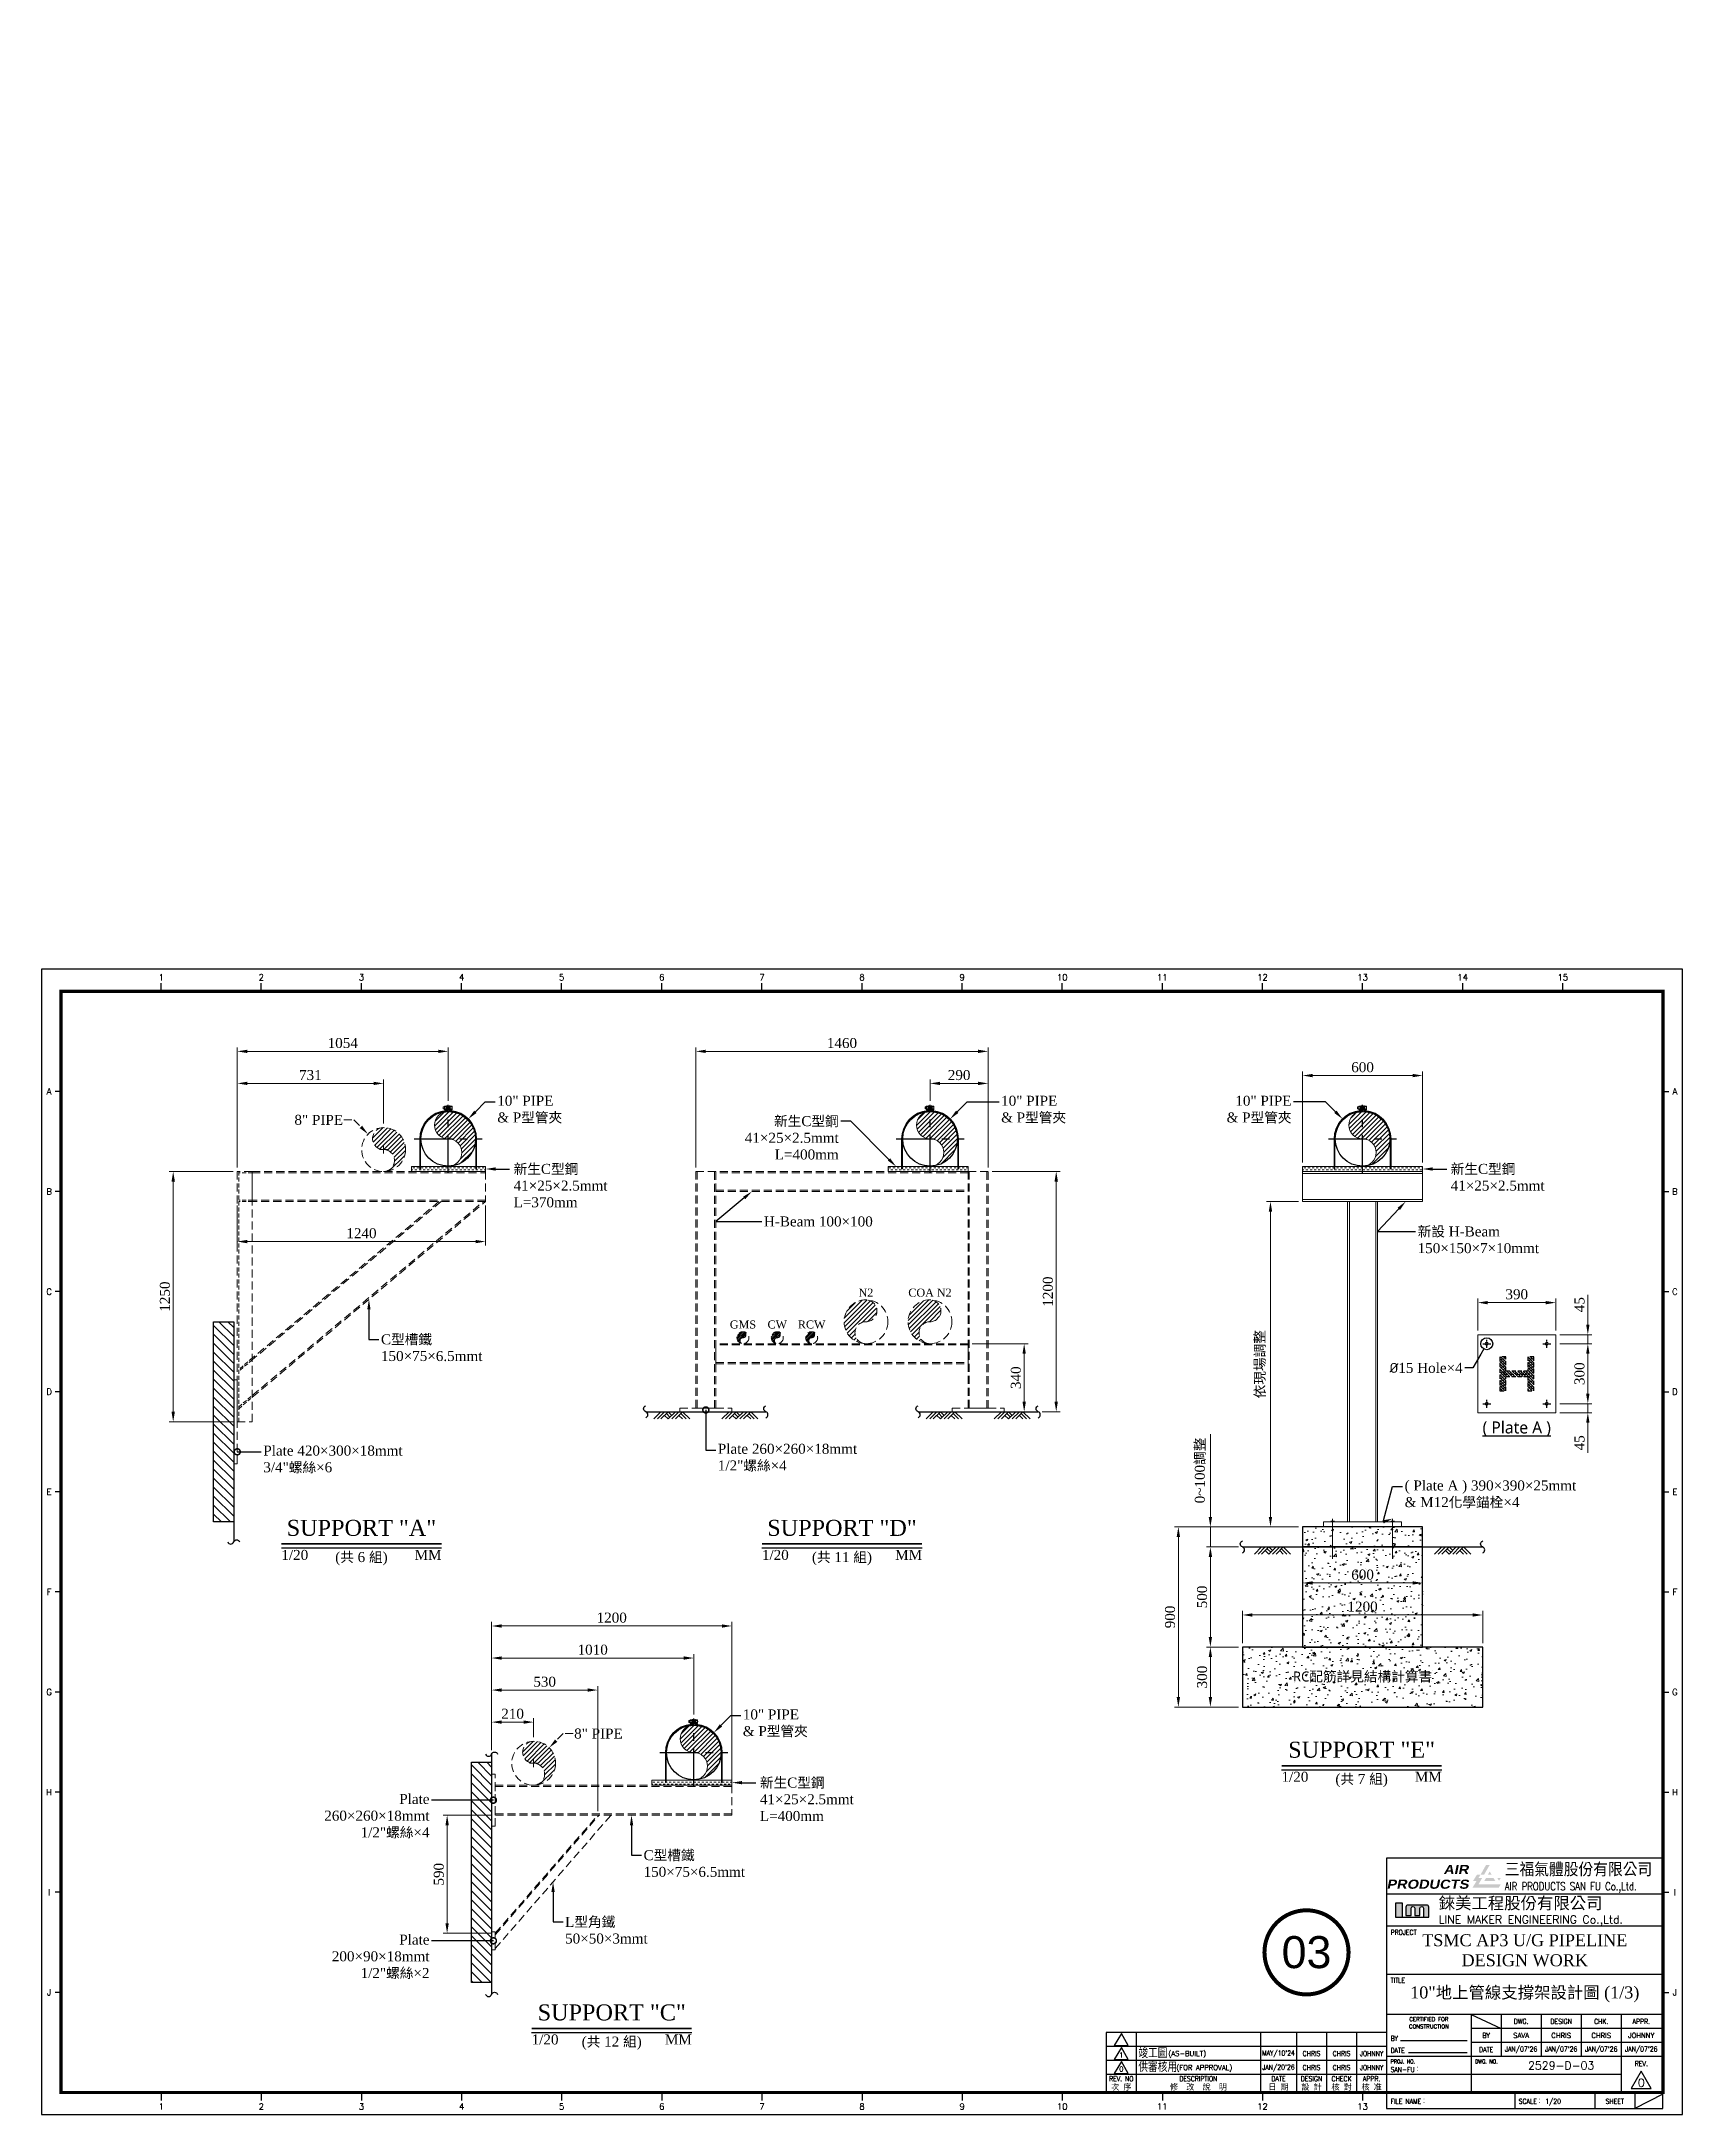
# Model space of a CAD drawing. Header units: millimetres. Extents: x 3921 to 4331, y -1218 to -700.
import ezdxf
from ezdxf import colors
from ezdxf.entities.mleader import LeaderData, LeaderLine
from ezdxf.enums import TextEntityAlignment as Align
from ezdxf.math import Vec2, Vec3

# ---------------------------------------------------------------- set-up
doc = ezdxf.new("R2010")
doc.units = ezdxf.units.MM
doc.header["$LTSCALE"] = 10
doc.linetypes.add('CENTER', pattern=[50.8, 31.75, -6.35, 6.35, -6.35])
doc.linetypes.add('HIDDEN', pattern=[0.3, 0.2, -0.1])
doc.layers.get('Defpoints').update_dxf_attribs({"color": 149})
for name, color, linetype in [('1', 7, 'Continuous'), ('CEN', 3, 'CENTER'), ('CON', 35, 'Continuous'), ('三福N2 (250A)', 230, 'Continuous')]:
    doc.layers.add(name, color=color, linetype=linetype)
for name, color, linetype, lineweight in [('DIM', 160, 'Continuous', 20), ('H', 105, 'HIDDEN', 15), ('HATCH', 8, 'Continuous', 5), ('Sopport', 135, 'Continuous', 18), ('T', 7, 'Continuous', 20), ('TSMC 既有', 252, 'HIDDEN', 9)]:
    doc.layers.add(name, color=color, linetype=linetype, lineweight=lineweight)
doc.layers.add('HIDE', color=250, linetype='Continuous', plot=False)
doc.styles.add('Arial-B', font='')
doc.styles.add('DAYUXP', font='times.ttf')
doc.styles.add('dayuxp2', font='kaiu.ttf')
doc.styles.get("Standard").update_dxf_attribs({"font": 'simplex.shx', "bigfont": 'chineset.shx'})
doc.styles.add('正黑', font='')
doc.styles.get('Arial-B').set_extended_font_data('Arial Black')
doc.styles.get('正黑').set_extended_font_data('Microsoft JhengHei')
doc.dimstyles.new('dayuxp', dxfattribs={"dimtxt": 2.5, "dimasz": 2.5, "dimexe": 1, "dimexo": 1, "dimgap": 0.8, "dimtad": 1, "dimdec": 0, "dimlfac": 20, "dimdsep": 46, "dimtxsty": 'DAYUXP', "dimcen": 1, "dimclrd": 256, "dimclre": 256, "dimclrt": 256, "dimadec": 0, "dimazin": 0, "dimtfac": 1, "dimtdec": 0, "dimtix": 1, "dimtmove": 0, "dimatfit": 3, "dimfxl": 0, "dimlwd": -1, "dimlwe": -1, "dimarcsym": 0})
pattern_1 = [(0, (3496.0707, -1518.6828), (0.508, 0.508), [0.508, -0.508])]

msp = doc.modelspace()

# ---------------------------------------------------------------- texts
at = {"width": 0.9}
for p in [(4290.471, -1201.933), (4300.471, -1201.933), (4310.471, -1201.933), (4320.471, -1201.933)]:
    msp.add_text("JAN/07'26", height=1.25, dxfattribs=at).set_placement(p, align=Align.MIDDLE)
msp.add_text('2529-D-03', height=2).set_placement((4300.471, -1205.933), align=Align.MIDDLE)
at = {"width": 0.8}
msp.add_text('SCALE： 1/20', height=1.25, dxfattribs=at).set_placement((4289.871, -1214.883), align=Align.MIDDLE_LEFT)
at = {"insert": (4291.371, -1188.183), "char_height": 3, "attachment_point": 5, "style": 'DAYUXP'}
msp.add_mtext_dynamic_manual_height_columns('10"{\\fDFKai-SB|b0|i0|c136|p65;地上管線支撐架設計圖} (1/3)', width=69, gutter_width=12.5, heights=[-4.13], dxfattribs=at)
at = {"layer": '1', "style": 'DAYUXP'}
for s, p in [('SUPPORT "A"', (4000.871, -1071.683)), ('SUPPORT "D"', (4120.871, -1071.683)), ('SUPPORT "E"', (4250.632, -1127.083)), ('SUPPORT "C"', (4063.371, -1192.683))]:
    msp.add_text(s, height=4, dxfattribs=at).set_placement(p, align=Align.MIDDLE)
for p in [(3980.871, -1077.183), (4100.871, -1077.183), (4230.632, -1132.583), (4043.371, -1198.183)]:
    msp.add_text('1/20', height=2.5, dxfattribs=at).set_placement(p, align=Align.TOP_LEFT)
for p in [(4020.871, -1077.183), (4140.871, -1077.183), (4270.632, -1132.583), (4083.371, -1198.183)]:
    msp.add_text('MM', height=2.5, dxfattribs=at).set_placement(p, align=Align.TOP_RIGHT)
at = {"layer": '1', "ltscale": 0.05, "insert": (4289.371, -1046.933), "char_height": 3, "attachment_point": 5, "style": '正黑'}
msp.add_mtext_dynamic_manual_height_columns('{\\L( Plate A )}', width=19.99339, gutter_width=2000, heights=[-3.852], dxfattribs=at)
at = {"layer": 'CON', "ltscale": 0.05, "insert": (4250.871, -1108.933), "char_height": 2.5, "attachment_point": 5, "style": '正黑'}
msp.add_mtext_dynamic_manual_height_columns('RC配筋詳見結構計算書', width=51.31082, gutter_width=2000, heights=[-2.949], dxfattribs=at)
at = {"layer": 'DIM', "style": 'DAYUXP'}
for s, p in [('(共 6 組)', (4000.871, -1079.183)), ('(共 11 組)', (4120.871, -1079.183)), ('(共 7 組)', (4250.632, -1134.583)), ('(共 12 組)', (4063.371, -1200.183))]:
    msp.add_text(s, height=2.5, dxfattribs=at).set_placement(p, align=Align.MIDDLE)
at = {"layer": 'HIDE', "color": 2, "insert": (4236.871, -1177.683), "char_height": 8, "attachment_point": 5, "style": '正黑'}
msp.add_mtext_dynamic_manual_height_columns('{\\fSwis721 BlkOul BT|b0|i0|c0|p82;03}', width=69, gutter_width=12.5, heights=[-8], dxfattribs=at)
at = {"layer": 'TSMC 既有', "style": 'DAYUXP'}
for s, p in [('N2', (4126.857, -1012.933)), ('COA N2', (4142.85, -1012.933)), ('GMS', (4096.142, -1020.883)), ('CW', (4104.723, -1020.883)), ('RCW', (4113.303, -1020.883))]:
    msp.add_text(s, height=2, dxfattribs=at).set_placement(p, align=Align.MIDDLE_CENTER)

# ---------------------------------------------------------------- blocks, each defined once
blk = doc.blocks.new('錸美mark')
h = blk.add_hatch(color=1)
h.paths.add_polyline_path([(2.95, 5.75), (1.2, 5.75), (1.2, 2.25), (2.95, 2.25)])
h.paths.add_polyline_path([(5.1375, 4.525, -1), (6.0125, 4.525), (6.0125, 2.6875), (7.325, 2.6875), (7.325, 4.525, -1), (8.2, 4.525), (8.2, 2.25), (9.5125, 2.25), (9.5125, 4.8125, 0.41421356), (9.0125, 5.3125), (4.325, 5.3125, 0.41421356), (3.825, 4.8125), (3.825, 2.6875), (5.1375, 2.6875)])
at = {"color": 1}
blk.add_lwpolyline([(2.95, 2.25), (2.95, 5.75), (1.2, 5.75), (1.2, 2.25), (9.5125, 2.25), (9.5125, 4.8125, 0.41421356), (9.0125, 5.3125), (4.325, 5.3125, 0.41421356), (3.825, 4.8125), (3.825, 2.6875), (5.1375, 2.6875), (5.1375, 4.525, -1), (6.0125, 4.525), (6.0125, 2.6875), (7.325, 2.6875), (7.325, 4.525, -1), (8.2, 4.525), (8.2, 2.25)], format="xyb", dxfattribs=at)
at = {"style": 'dayuxp2'}
blk.add_text('錸美工程股份有限公司', height=3, dxfattribs=at).set_placement((12, 5.8), align=Align.MIDDLE_LEFT)
blk.add_text('LINE MAKER ENGINEERING Co.,Ltd.', height=2).set_placement((12, 1.7), align=Align.MIDDLE_LEFT)
blk = doc.blocks.new('LONKE A3圖框')
h = blk.add_hatch(color=92)
h.paths.add_polyline_path([(17837, 2841), (17792, 2841), (17723, 2720), (17767, 2720)])
h.paths.add_polyline_path([(17723, 2720), (17678, 2720), (17630, 2642), (17674, 2642), (17623, 2559), (17952, 2559), (17975, 2600), (17698, 2600), (17743, 2679), (17697, 2679)])
h.paths.add_polyline_path([(17884, 2679), (17792, 2679), (17770, 2642), (17907, 2642)], flags=17)
h.paths.add_polyline_path([(17838, 2760), (17816, 2722), (17860, 2722)])
h.paths.add_polyline_path([(17975, 2680), (17932, 2680), (17954, 2643)], flags=17)
for p, q in [((1250, 13750), (1250, 13850)), ((2500, 13750), (2500, 13850)), ((3750, 13750), (3750, 13850)), ((5000, 13750), (5000, 13850)), ((6250, 13750), (6250, 13850)), ((7500, 13750), (7500, 13850)), ((8750, 13750), (8750, 13850)), ((10000, 13750), (10000, 13850)), ((11250, 13750), (11250, 13850)), ((12500, 13750), (12500, 13850)), ((13750, 13750), (13750, 13850)), ((15000, 13750), (15000, 13850)), ((16250, 13750), (16250, 13850)), ((17500, 13750), (17500, 13850)), ((18750, 13750), (18750, 13850)), ((0, 12500), (-75, 12500)), ((20000, 12500), (20075, 12500)), ((0, 11250), (-75, 11250)), ((20000, 11250), (20075, 11250)), ((0, 10000), (-75, 10000)), ((20000, 10000), (20075, 10000)), ((0, 8750), (-75, 8750)), ((20000, 8750), (20075, 8750)), ((0, 7500), (-75, 7500)), ((20000, 7500), (20075, 7500)), ((0, 6250), (-75, 6250)), ((20000, 6250), (20075, 6250)), ((0, 5000), (-75, 5000)), ((20000, 5000), (20075, 5000)), ((0, 3750), (-75, 3750)), ((20000, 3750), (20075, 3750)), ((0, 2500), (-75, 2500)), ((20000, 2475), (16550, 2475)), ((20000, 2500), (20075, 2500)), ((20000, 2075), (16550, 2075)), ((20000, 1475), (16550, 1475)), ((0, 1250), (-75, 1250)), ((20000, 1250), (20075, 1250)), ((20000, 975), (16550, 975)), ((17605, 975), (17605, 0)), ((17605, 975), (17980, 800)), ((20000, 800), (17605, 800)), ((17980, 975), (17980, 450)), ((18480, 975), (18480, 450)), ((18980, 975), (18980, 450)), ((19480, 975), (19480, 0)), ((13050, 750), (13050, 0)), ((16550, 750), (13050, 750)), ((16550, 575), (13050, 575)), ((13425, 750), (13425, 0)), ((14975, 750), (14975, 0)), ((15425, 750), (15425, 0)), ((15800, 750), (15800, 0)), ((16175, 750), (16175, 0)), ((17555, 644), (16725, 644)), ((20000, 625), (17605, 625)), ((16550, 400), (13050, 400)), ((20000, 450), (16550, 450)), ((17555, 494), (16825, 494)), ((16550, 225), (13050, 225)), ((19480, 225), (16550, 225)), ((1250, 0), (1250, -100)), ((2500, 0), (2500, -100)), ((3750, 0), (3750, -100)), ((5000, 0), (5000, -100)), ((6250, 0), (6250, -100)), ((7500, 0), (7500, -100)), ((8750, 0), (8750, -100)), ((10000, 0), (10000, -100)), ((11250, 0), (11250, -100)), ((12500, 0), (12500, -100)), ((13750, 0), (13750, -100)), ((15000, 0), (15000, -100)), ((16250, 0), (16250, -100)), ((18150, -20), (18150, -200)), ((19150, -20), (19150, -200)), ((19650, -20), (19650, -200)), ((20000, -20), (19650, -200))]:
    blk.add_line(p, q)
for points in [[(-245, -275), (20245, -275), (20245, 14025), (-245, 14025)], [(13325, 587), (13238, 738), (13150, 587)], [(13325, 412), (13238, 563), (13150, 412)], [(13325, 237), (13238, 388), (13150, 237)], [(19855, 50), (19730, 267), (19605, 50)]]:
    blk.add_lwpolyline(points, close=True)
at = {"const_width": 40}
blk.add_lwpolyline([(0, 0), (20000, 0), (20000, 13750), (0, 13750)], close=True, dxfattribs=at)
blk.add_lwpolyline([(20000, 2925), (16550, 2925), (16550, -200), (20000, -200), (20000, 0)])
at = {"xscale": 50, "yscale": 50, "zscale": 50}
blk.add_blockref('錸美mark', (16600, 2075), dxfattribs=at)
for s, height, p in [('1', 77.5, (1250, 13925)), ('2', 77.5, (2500, 13925)), ('3', 77.5, (3750, 13925)), ('4', 77.5, (5000, 13925)), ('5', 77.5, (6250, 13925)), ('6', 77.5, (7500, 13925)), ('7', 77.5, (8750, 13925)), ('8', 77.5, (10000, 13925)), ('9', 77.5, (11250, 13925)), ('10', 77.5, (12500, 13925)), ('11', 77.5, (13750, 13925)), ('12', 77.5, (15000, 13925)), ('13', 77.5, (16250, 13925)), ('14', 77.5, (17500, 13925)), ('15', 77.5, (18750, 13925)), ('A', 77.5, (-150, 12500)), ('A', 77.5, (20150, 12500)), ('B', 77.5, (-150, 11250)), ('B', 77.5, (20150, 11250)), ('C', 77.5, (-150, 10000)), ('C', 77.5, (20150, 10000)), ('D', 77.5, (-150, 8750)), ('D', 77.5, (20150, 8750)), ('E', 77.5, (-150, 7500)), ('E', 77.5, (20150, 7500)), ('F', 77.5, (-150, 6250)), ('F', 77.5, (20150, 6250)), ('G', 77.5, (-150, 5000)), ('G', 77.5, (20150, 5000)), ('H', 77.5, (-150, 3750)), ('H', 77.5, (20150, 3750)), ('I', 77.5, (-150, 2500)), ('I', 77.5, (20150, 2500)), ('J', 77.5, (-150, 1250)), ('J', 77.5, (20150, 1250)), ('CONSTRUCTION', 50, (17078, 825)), ('CERTIFIED FOR', 50, (17078, 915)), ('SAVA', 62.5, (18230, 712)), ('CHRIS', 62.5, (18730, 712)), ('CHRIS', 62.5, (19230, 712)), ('JOHNNY', 62.5, (19730, 712)), ('0', 62.5, (13238, 292)), ('次 序', 75, (13238, 72)), ('修  改  說  明', 75, (14200, 72)), ('日 期', 75, (15200, 72)), ('設 計', 75, (15613, 72)), ('核 對', 75, (15988, 72)), ('核 准', 75, (16363, 72)), ('0', 100, (19730, 122)), ('1', 77.5, (1250, -175)), ('2', 77.5, (2500, -175)), ('3', 77.5, (3750, -175)), ('4', 77.5, (5000, -175)), ('5', 77.5, (6250, -175)), ('6', 77.5, (7500, -175)), ('7', 77.5, (8750, -175)), ('8', 77.5, (10000, -175)), ('9', 77.5, (11250, -175)), ('10', 77.5, (12500, -175)), ('11', 77.5, (13750, -175)), ('12', 77.5, (15000, -175)), ('13', 77.5, (16250, -175))]:
    blk.add_text(s, height=height).set_placement(p, align=Align.MIDDLE)
at = {"style": 'dayuxp2', "width": 0.9}
blk.add_text('三福氣體股份有限公司', height=150, dxfattribs=at).set_placement((18025, 2790), align=Align.MIDDLE_LEFT)
at = {"style": 'Arial-B', "oblique": 11}
blk.add_text('PRODUCTS', height=114, dxfattribs=at).set_placement((17573, 2510), align=Align.BOTTOM_RIGHT)
blk.add_text('AIR', height=114, dxfattribs=at).set_placement((17573, 2841), align=Align.TOP_RIGHT)
for s, height, width, p in [('AIR PRODUCTS SAN FU Co.,Ltd.', 100, 0.78, (18025, 2575)), ('PROJECT', 62.5, 0.8, (16600, 2000)), ('TITLE', 62.5, 0.8, (16600, 1400)), ('BY', 62.5, 0.8, (16600, 675)), ('DATE', 62.5, 0.8, (16600, 525)), ('SAN-FU：', 62.5, 0.8, (16600, 287)), ('PROJ. NO.', 50, 0.8, (16600, 387)), ('DWG. NO.', 50, 0.9, (17655, 387)), ('FILE NAME：', 62.5, 0.8, (16600, -110))]:
    blk.add_text(s, height=height, dxfattribs=dict(width=width)).set_placement(p, align=Align.MIDDLE_LEFT)
for s, width, p in [('DWG.', 0.9, (18230, 887)), ('DESIGN', 0.9, (18730, 887)), ('CHK.', 0.9, (19230, 887)), ('APPR.', 0.9, (19730, 887)), ('DATE', 0.9, (17793, 537)), ('BY', 0.9, (17793, 712)), ("JAN/20'26", 0.85, (15200, 312)), ('CHRIS', 0.9, (15613, 312)), ('CHRIS', 0.9, (15988, 312)), ('JOHNNY', 0.9, (16363, 312)), ('REV.', 0.9, (19730, 362)), ('REV. NO', 0.8, (13238, 172)), ('DESCRIPTION', 0.8, (14200, 172)), ('DATE', 0.9, (15200, 172)), ('DESIGN', 0.9, (15613, 172)), ('CHECK', 0.9, (15988, 172)), ('APPR.', 0.9, (16363, 172)), ('SHEET', 0.8, (19400, -110))]:
    blk.add_text(s, height=62.5, dxfattribs=dict(width=width)).set_placement(p, align=Align.MIDDLE)
for s, height, p in [('供審核用', 110, (13450, 312)), ('(FOR APPROVAL)', 62.5, (13925, 312))]:
    blk.add_text(s, height=height).set_placement(p, align=Align.MIDDLE_LEFT)
at = {"insert": (18275, 1775), "char_height": 150, "attachment_point": 5, "style": 'dayuxp2'}
blk.add_mtext_dynamic_manual_height_columns('{\\fTimes New Roman|b0|i0|c0|p18;TSMC AP3 U/G PIPELINE\\PDESIGN WORK}', width=21180, gutter_width=2500, heights=[-407], dxfattribs=at)
at = {"layer": 'Defpoints'}
for s, height, p in [('竣工圖', 110, (13450, 487)), ('(AS-BUILT)', 62.5, (13825, 487))]:
    blk.add_text(s, height=height, dxfattribs=at).set_placement(p, align=Align.MIDDLE_LEFT)
for s, width, p in [("MAY/10'24", 0.8, (15200, 487)), ('CHRIS', 0.9, (15613, 487)), ('CHRIS', 0.9, (15988, 487)), ('JOHNNY', 0.9, (16363, 487))]:
    blk.add_text(s, height=62.5, dxfattribs=dict(at, width=width)).set_placement(p, align=Align.MIDDLE)
blk.add_text('1', height=62.5, dxfattribs=at).set_placement((13238, 467), align=Align.MIDDLE)
blk = doc.blocks.new('*D269')
at = {"layer": 'Defpoints', "color": 0}
for p in [(4157.37, -952.68), (4084.37, -982.68), (4157.37, -982.68)]:
    blk.add_point(p, dxfattribs=at)
at = {"layer": 'DIM'}
for p, q in [((4084.37, -981.68), (4084.37, -951.68)), ((4157.37, -981.68), (4157.37, -951.68)), ((4086.87, -952.68), (4154.87, -952.68))]:
    blk.add_line(p, q, dxfattribs=at)
for points in [[(4086.87, -952.27), (4086.87, -953.1), (4084.37, -952.68)], [(4154.87, -952.27), (4154.87, -953.1), (4157.37, -952.68)]]:
    blk.add_solid(points, dxfattribs=at)
at = {"layer": 'DIM', "insert": (4120.87, -950.61), "char_height": 2.5, "attachment_point": 5, "style": 'DAYUXP'}
blk.add_mtext('1460', dxfattribs=at)
blk = doc.blocks.new('*D252')
at = {"layer": 'Defpoints', "color": 0}
for p in [(4142.87, -960.68), (4157.37, -960.68), (4142.87, -966.06)]:
    blk.add_point(p, dxfattribs=at)
at = {"layer": 'DIM'}
for p, q in [((4142.87, -965.06), (4142.87, -959.68)), ((4154.87, -960.68), (4145.37, -960.68))]:
    blk.add_line(p, q, dxfattribs=at)
for points in [[(4145.37, -960.27), (4145.37, -961.1), (4142.87, -960.68)], [(4154.87, -960.27), (4154.87, -961.1), (4157.37, -960.68)]]:
    blk.add_solid(points, dxfattribs=at)
at = {"layer": 'DIM', "insert": (4150.12, -958.61), "char_height": 2.5, "attachment_point": 5, "style": 'DAYUXP'}
blk.add_mtext('290', dxfattribs=at)
blk = doc.blocks.new('*D270')
at = {"layer": 'Defpoints', "color": 0}
for p in [(4152.37, -1025.68), (4166.37, -1025.68), (4166.37, -1042.68)]:
    blk.add_point(p, dxfattribs=at)
at = {"layer": 'DIM'}
for p, q in [((4153.37, -1025.68), (4167.37, -1025.68)), ((4166.37, -1040.18), (4166.37, -1028.18))]:
    blk.add_line(p, q, dxfattribs=at)
for points in [[(4165.95, -1028.18), (4166.79, -1028.18), (4166.37, -1025.68)], [(4165.95, -1040.18), (4166.79, -1040.18), (4166.37, -1042.68)]]:
    blk.add_solid(points, dxfattribs=at)
at = {"layer": 'DIM', "insert": (4164.3, -1034.18), "char_height": 2.5, "attachment_point": 5, "rotation": 90, "style": 'DAYUXP'}
blk.add_mtext('340', dxfattribs=at)
blk = doc.blocks.new('*D253')
at = {"layer": 'Defpoints', "color": 0}
for p in [(4157.37, -982.68), (4174.37, -982.68), (4169.87, -1042.68)]:
    blk.add_point(p, dxfattribs=at)
at = {"layer": 'DIM'}
for p, q in [((4158.37, -982.68), (4175.37, -982.68)), ((4174.37, -1040.18), (4174.37, -985.18)), ((4170.87, -1042.68), (4175.37, -1042.68))]:
    blk.add_line(p, q, dxfattribs=at)
for points in [[(4173.95, -985.18), (4174.79, -985.18), (4174.37, -982.68)], [(4173.95, -1040.18), (4174.79, -1040.18), (4174.37, -1042.68)]]:
    blk.add_solid(points, dxfattribs=at)
at = {"layer": 'DIM', "insert": (4172.3, -1012.68), "char_height": 2.5, "attachment_point": 5, "rotation": 90, "style": 'DAYUXP'}
blk.add_mtext('1200', dxfattribs=at)
blk = doc.blocks.new('*D254')
at = {"layer": 'Defpoints', "color": 0}
for p in [(4265.87, -958.72), (4235.87, -981.43), (4265.87, -981.43)]:
    blk.add_point(p, dxfattribs=at)
at = {"layer": 'DIM'}
for p, q in [((4235.87, -980.43), (4235.87, -957.72)), ((4265.87, -980.43), (4265.87, -957.72)), ((4238.37, -958.72), (4263.37, -958.72))]:
    blk.add_line(p, q, dxfattribs=at)
for points in [[(4238.37, -958.31), (4238.37, -959.14), (4235.87, -958.72)], [(4263.37, -958.31), (4263.37, -959.14), (4265.87, -958.72)]]:
    blk.add_solid(points, dxfattribs=at)
at = {"layer": 'DIM', "insert": (4250.87, -956.65), "char_height": 2.5, "attachment_point": 5, "style": 'DAYUXP'}
blk.add_mtext('600', dxfattribs=at)
blk = doc.blocks.new('*D255')
at = {"layer": 'Defpoints', "color": 0}
for p in [(3969.87, -990.18), (4031.87, -990.18), (4031.87, -1000.18)]:
    blk.add_point(p, dxfattribs=at)
at = {"layer": 'DIM'}
for p, q in [((3969.87, -991.18), (3969.87, -1001.18)), ((4031.87, -991.18), (4031.87, -1001.18)), ((3972.37, -1000.18), (4029.37, -1000.18))]:
    blk.add_line(p, q, dxfattribs=at)
for points in [[(3972.37, -999.77), (3972.37, -1000.6), (3969.87, -1000.18)], [(4029.37, -999.77), (4029.37, -1000.6), (4031.87, -1000.18)]]:
    blk.add_solid(points, dxfattribs=at)
at = {"layer": 'DIM', "insert": (4000.87, -998.11), "char_height": 2.5, "attachment_point": 5, "style": 'DAYUXP'}
blk.add_mtext('1240', dxfattribs=at)
blk = doc.blocks.new('*D256')
at = {"layer": 'Defpoints', "color": 0}
for p in [(4002.52, -973.34), (4006.4, -977.21)]:
    blk.add_point(p, dxfattribs=at)
at = {"layer": 'TSMC 既有'}
for p, q in [((3996.49, -969.8), (3998.99, -969.8)), ((3998.99, -969.8), (4000.76, -971.57)), ((4005.4, -977.21), (4007.4, -977.21)), ((4006.4, -978.21), (4006.4, -976.21))]:
    blk.add_line(p, q, dxfattribs=at)
blk.add_solid([(4001.05, -971.27), (4000.46, -971.86), (4002.52, -973.34)], dxfattribs=at)
at = {"layer": 'TSMC 既有', "insert": (3990.21, -969.8), "char_height": 2.5, "attachment_point": 5, "style": 'DAYUXP'}
blk.add_mtext('8" PIPE', dxfattribs=at)
blk = doc.blocks.new('*D271')
at = {"layer": 'Defpoints', "color": 0}
for p in [(3969.87, -960.68), (4006.4, -960.68), (4006.4, -971.73)]:
    blk.add_point(p, dxfattribs=at)
at = {"layer": 'DIM'}
for p, q in [((3972.37, -960.68), (4003.9, -960.68)), ((4006.4, -970.73), (4006.4, -959.68))]:
    blk.add_line(p, q, dxfattribs=at)
for points in [[(3972.37, -960.27), (3972.37, -961.1), (3969.87, -960.68)], [(4003.9, -960.27), (4003.9, -961.1), (4006.4, -960.68)]]:
    blk.add_solid(points, dxfattribs=at)
at = {"layer": 'DIM', "insert": (3988.13, -958.61), "char_height": 2.5, "attachment_point": 5, "style": 'DAYUXP'}
blk.add_mtext('731', dxfattribs=at)
blk = doc.blocks.new('*D257')
at = {"layer": 'Defpoints', "color": 0}
for p in [(4022.55, -952.68), (4022.55, -966.06), (3969.87, -982.68)]:
    blk.add_point(p, dxfattribs=at)
at = {"layer": 'DIM'}
for p, q in [((3969.87, -981.68), (3969.87, -951.68)), ((4022.55, -965.06), (4022.55, -951.68)), ((3972.37, -952.68), (4020.05, -952.68))]:
    blk.add_line(p, q, dxfattribs=at)
for points in [[(3972.37, -952.27), (3972.37, -953.1), (3969.87, -952.68)], [(4020.05, -952.27), (4020.05, -953.1), (4022.55, -952.68)]]:
    blk.add_solid(points, dxfattribs=at)
at = {"layer": 'DIM', "insert": (3996.21, -950.61), "char_height": 2.5, "attachment_point": 5, "style": 'DAYUXP'}
blk.add_mtext('1054', dxfattribs=at)
blk = doc.blocks.new('*D272')
at = {"layer": 'Defpoints', "color": 0}
for p in [(3969.87, -982.68), (3953.87, -1045.18), (3969.87, -1045.18)]:
    blk.add_point(p, dxfattribs=at)
at = {"layer": 'DIM'}
for p, q in [((3968.87, -982.68), (3952.87, -982.68)), ((3953.87, -985.18), (3953.87, -1042.68)), ((3968.87, -1045.18), (3952.87, -1045.18))]:
    blk.add_line(p, q, dxfattribs=at)
for points in [[(3953.45, -985.18), (3954.29, -985.18), (3953.87, -982.68)], [(3953.45, -1042.68), (3954.29, -1042.68), (3953.87, -1045.18)]]:
    blk.add_solid(points, dxfattribs=at)
at = {"layer": 'DIM', "insert": (3951.8, -1013.93), "char_height": 2.5, "attachment_point": 5, "rotation": 90, "style": 'DAYUXP'}
blk.add_mtext('1250', dxfattribs=at)
blk = doc.blocks.new('*D258')
at = {"layer": 'Defpoints', "color": 0}
for p in [(4047.74, -1126.59), (4043.87, -1130.46)]:
    blk.add_point(p, dxfattribs=at)
at = {"layer": 'TSMC 既有'}
for p, q in [((4051.28, -1123.05), (4049.51, -1124.82)), ((4053.78, -1123.05), (4051.28, -1123.05)), ((4042.87, -1130.46), (4044.87, -1130.46)), ((4043.87, -1131.46), (4043.87, -1129.46))]:
    blk.add_line(p, q, dxfattribs=at)
blk.add_solid([(4049.22, -1124.52), (4049.8, -1125.11), (4047.74, -1126.59)], dxfattribs=at)
at = {"layer": 'TSMC 既有', "insert": (4060.06, -1123.05), "char_height": 2.5, "attachment_point": 5, "style": 'DAYUXP'}
blk.add_mtext('8" PIPE', dxfattribs=at)
blk = doc.blocks.new('*D273')
at = {"layer": 'Defpoints', "color": 0}
for p in [(4022.27, -1143.43), (4034.27, -1143.43), (4034.27, -1172.92)]:
    blk.add_point(p, dxfattribs=at)
at = {"layer": 'DIM'}
for p, q in [((4033.27, -1143.43), (4021.27, -1143.43)), ((4022.27, -1170.42), (4022.27, -1145.93)), ((4033.27, -1172.92), (4021.27, -1172.92))]:
    blk.add_line(p, q, dxfattribs=at)
for points in [[(4021.85, -1145.93), (4022.69, -1145.93), (4022.27, -1143.43)], [(4021.85, -1170.42), (4022.69, -1170.42), (4022.27, -1172.92)]]:
    blk.add_solid(points, dxfattribs=at)
at = {"layer": 'DIM', "insert": (4020.2, -1158.18), "char_height": 2.5, "attachment_point": 5, "rotation": 90, "style": 'DAYUXP'}
blk.add_mtext('590', dxfattribs=at)
blk = doc.blocks.new('*D274')
at = {"layer": 'Defpoints', "color": 0}
for p in [(4033.37, -1112.18), (4059.87, -1112.18), (4059.87, -1143.43)]:
    blk.add_point(p, dxfattribs=at)
at = {"layer": 'DIM'}
for p, q in [((4035.87, -1112.18), (4057.37, -1112.18)), ((4059.87, -1142.43), (4059.87, -1111.18))]:
    blk.add_line(p, q, dxfattribs=at)
for points in [[(4035.87, -1111.77), (4035.87, -1112.6), (4033.37, -1112.18)], [(4057.37, -1111.77), (4057.37, -1112.6), (4059.87, -1112.18)]]:
    blk.add_solid(points, dxfattribs=at)
at = {"layer": 'DIM', "insert": (4046.62, -1110.11), "char_height": 2.5, "attachment_point": 5, "style": 'DAYUXP'}
blk.add_mtext('530', dxfattribs=at)
blk = doc.blocks.new('*D275')
at = {"layer": 'Defpoints', "color": 0}
for p in [(4093.37, -1096.18), (4033.37, -1128.18), (4093.37, -1135.93)]:
    blk.add_point(p, dxfattribs=at)
at = {"layer": 'DIM'}
for p, q in [((4033.37, -1127.18), (4033.37, -1095.18)), ((4035.87, -1096.18), (4090.87, -1096.18)), ((4093.37, -1134.93), (4093.37, -1095.18))]:
    blk.add_line(p, q, dxfattribs=at)
for points in [[(4035.87, -1095.77), (4035.87, -1096.6), (4033.37, -1096.18)], [(4090.87, -1095.77), (4090.87, -1096.6), (4093.37, -1096.18)]]:
    blk.add_solid(points, dxfattribs=at)
at = {"layer": 'DIM', "insert": (4063.37, -1094.11), "char_height": 2.5, "attachment_point": 5, "style": 'DAYUXP'}
blk.add_mtext('1200', dxfattribs=at)
blk = doc.blocks.new('*D276')
at = {"layer": 'Defpoints', "color": 0}
for p in [(4033.37, -1120.18), (4043.87, -1120.18), (4043.87, -1124.98)]:
    blk.add_point(p, dxfattribs=at)
at = {"layer": 'DIM'}
for p, q in [((4035.87, -1120.18), (4041.37, -1120.18)), ((4043.87, -1123.98), (4043.87, -1119.18))]:
    blk.add_line(p, q, dxfattribs=at)
for points in [[(4035.87, -1119.77), (4035.87, -1120.6), (4033.37, -1120.18)], [(4041.37, -1119.77), (4041.37, -1120.6), (4043.87, -1120.18)]]:
    blk.add_solid(points, dxfattribs=at)
at = {"layer": 'DIM', "insert": (4038.62, -1118.11), "char_height": 2.5, "attachment_point": 5, "style": 'DAYUXP'}
blk.add_mtext('210', dxfattribs=at)
blk = doc.blocks.new('*D259')
at = {"layer": 'Defpoints', "color": 0}
for p in [(4033.37, -1104.18), (4083.87, -1104.18), (4083.87, -1119.31)]:
    blk.add_point(p, dxfattribs=at)
at = {"layer": 'DIM'}
for p, q in [((4035.87, -1104.18), (4081.37, -1104.18)), ((4083.87, -1118.31), (4083.87, -1103.18))]:
    blk.add_line(p, q, dxfattribs=at)
for points in [[(4035.87, -1103.77), (4035.87, -1104.6), (4033.37, -1104.18)], [(4081.37, -1103.77), (4081.37, -1104.6), (4083.87, -1104.18)]]:
    blk.add_solid(points, dxfattribs=at)
at = {"layer": 'DIM', "insert": (4058.62, -1102.11), "char_height": 2.5, "attachment_point": 5, "style": 'DAYUXP'}
blk.add_mtext('1010', dxfattribs=at)
blk = doc.blocks.new('_DotSmall')
at = {"color": 0, "linetype": 'ByBlock', "const_width": 0.5}
blk.add_lwpolyline([(-0.0625, 0, 1), (0.0625, 0, 1)], format="xyb", close=True, dxfattribs=at)
blk = doc.blocks.new('*D260')
at = {"layer": 'Defpoints', "color": 0, "ltscale": 0.05}
for p in [(4235.87, -990.18), (4227.87, -1071.43), (4227.87, -1071.43)]:
    blk.add_point(p, dxfattribs=at)
at = {"layer": 'DIM', "ltscale": 0.05}
for p, q in [((4234.87, -990.18), (4226.87, -990.18)), ((4227.87, -992.68), (4227.87, -1068.93))]:
    blk.add_line(p, q, dxfattribs=at)
for points in [[(4227.45, -992.68), (4228.29, -992.68), (4227.87, -990.18)], [(4227.45, -1068.93), (4228.29, -1068.93), (4227.87, -1071.43)]]:
    blk.add_solid(points, dxfattribs=at)
at = {"layer": 'DIM', "ltscale": 0.05, "insert": (4225.34, -1030.81), "char_height": 2.5, "attachment_point": 5, "rotation": 90, "style": 'DAYUXP'}
blk.add_mtext('{\\fPMingLiU|b0|i0|c136|p18;依現場調整}', dxfattribs=at)
blk = doc.blocks.new('*D261')
at = {"layer": 'Defpoints', "color": 0, "ltscale": 0.05}
for p in [(4212.87, -1071.43), (4212.87, -1071.43), (4220.87, -1076.43)]:
    blk.add_point(p, dxfattribs=at)
at = {"layer": 'DIM', "ltscale": 0.05}
for p, q in [((4212.87, -1068.93), (4212.87, -1048.25)), ((4212.87, -1076.43), (4212.87, -1071.43)), ((4219.87, -1076.43), (4211.87, -1076.43)), ((4212.87, -1078.93), (4212.87, -1081.43))]:
    blk.add_line(p, q, dxfattribs=at)
for points in [[(4212.45, -1068.93), (4213.29, -1068.93), (4212.87, -1071.43)], [(4212.45, -1078.93), (4213.29, -1078.93), (4212.87, -1076.43)]]:
    blk.add_solid(points, dxfattribs=at)
at = {"layer": 'DIM', "ltscale": 0.05, "insert": (4210.37, -1057.34), "char_height": 2.5, "attachment_point": 5, "rotation": 90, "style": 'DAYUXP'}
blk.add_mtext('0~100調整', dxfattribs=at)
blk = doc.blocks.new('*D262')
at = {"layer": 'Defpoints', "color": 0, "ltscale": 0.05}
for p in [(4235.87, -1071.43), (4204.87, -1116.43), (4220.87, -1116.43)]:
    blk.add_point(p, dxfattribs=at)
at = {"layer": 'DIM', "ltscale": 0.05}
for p, q in [((4234.87, -1071.43), (4203.87, -1071.43)), ((4204.87, -1073.93), (4204.87, -1113.93)), ((4219.87, -1116.43), (4203.87, -1116.43))]:
    blk.add_line(p, q, dxfattribs=at)
for points in [[(4204.45, -1073.93), (4205.29, -1073.93), (4204.87, -1071.43)], [(4204.45, -1113.93), (4205.29, -1113.93), (4204.87, -1116.43)]]:
    blk.add_solid(points, dxfattribs=at)
at = {"layer": 'DIM', "ltscale": 0.05, "insert": (4202.8, -1093.93), "char_height": 2.5, "attachment_point": 5, "rotation": 90, "style": 'DAYUXP'}
blk.add_mtext('900', dxfattribs=at)
blk = doc.blocks.new('*D263')
at = {"layer": 'Defpoints', "color": 0, "ltscale": 0.05}
for p in [(4212.87, -1076.43), (4212.87, -1076.43), (4220.87, -1101.43)]:
    blk.add_point(p, dxfattribs=at)
at = {"layer": 'DIM', "ltscale": 0.05}
for p, q in [((4212.87, -1098.93), (4212.87, -1078.93)), ((4219.87, -1101.43), (4211.87, -1101.43))]:
    blk.add_line(p, q, dxfattribs=at)
for points in [[(4212.45, -1078.93), (4213.29, -1078.93), (4212.87, -1076.43)], [(4212.45, -1098.93), (4213.29, -1098.93), (4212.87, -1101.43)]]:
    blk.add_solid(points, dxfattribs=at)
at = {"layer": 'DIM', "ltscale": 0.05, "insert": (4210.8, -1088.93), "char_height": 2.5, "attachment_point": 5, "rotation": 90, "style": 'DAYUXP'}
blk.add_mtext('500', dxfattribs=at)
blk = doc.blocks.new('*D264')
at = {"layer": 'Defpoints', "color": 0, "ltscale": 0.05}
for p in [(4212.87, -1101.43), (4212.87, -1116.43), (4212.87, -1116.43)]:
    blk.add_point(p, dxfattribs=at)
at = {"layer": 'DIM', "ltscale": 0.05}
blk.add_line((4212.87, -1103.93), (4212.87, -1113.93), dxfattribs=at)
for points in [[(4212.45, -1103.93), (4213.29, -1103.93), (4212.87, -1101.43)], [(4212.45, -1113.93), (4213.29, -1113.93), (4212.87, -1116.43)]]:
    blk.add_solid(points, dxfattribs=at)
at = {"layer": 'DIM', "ltscale": 0.05, "insert": (4210.8, -1108.93), "char_height": 2.5, "attachment_point": 5, "rotation": 90, "style": 'DAYUXP'}
blk.add_mtext('300', dxfattribs=at)
blk = doc.blocks.new('*D265')
at = {"layer": 'Defpoints', "color": 0, "ltscale": 0.05}
for p in [(4299.12, -1015.43), (4279.62, -1023.43), (4299.12, -1023.43)]:
    blk.add_point(p, dxfattribs=at)
at = {"layer": 'DIM', "ltscale": 0.05}
for p, q in [((4279.62, -1022.43), (4279.62, -1014.43)), ((4299.12, -1022.43), (4299.12, -1014.43)), ((4282.12, -1015.43), (4296.62, -1015.43))]:
    blk.add_line(p, q, dxfattribs=at)
for points in [[(4282.12, -1015.02), (4282.12, -1015.85), (4279.62, -1015.43)], [(4296.62, -1015.02), (4296.62, -1015.85), (4299.12, -1015.43)]]:
    blk.add_solid(points, dxfattribs=at)
at = {"layer": 'DIM', "ltscale": 0.05, "insert": (4289.37, -1013.36), "char_height": 2.5, "attachment_point": 5, "style": 'DAYUXP'}
blk.add_mtext('390', dxfattribs=at)
blk = doc.blocks.new('*D266')
at = {"layer": 'Defpoints', "color": 0, "ltscale": 0.05}
for p in [(4299.12, -1025.68), (4299.12, -1040.68), (4307.12, -1040.68)]:
    blk.add_point(p, dxfattribs=at)
at = {"layer": 'DIM', "ltscale": 0.05}
for p, q in [((4300.12, -1025.68), (4308.12, -1025.68)), ((4307.12, -1028.18), (4307.12, -1038.18)), ((4300.12, -1040.68), (4308.12, -1040.68))]:
    blk.add_line(p, q, dxfattribs=at)
for points in [[(4306.7, -1028.18), (4307.54, -1028.18), (4307.12, -1025.68)], [(4306.7, -1038.18), (4307.54, -1038.18), (4307.12, -1040.68)]]:
    blk.add_solid(points, dxfattribs=at)
at = {"layer": 'DIM', "ltscale": 0.05, "insert": (4305.05, -1033.18), "char_height": 2.5, "attachment_point": 5, "rotation": 90, "style": 'DAYUXP'}
blk.add_mtext('300', dxfattribs=at)
blk = doc.blocks.new('*D267')
at = {"layer": 'Defpoints', "color": 0, "ltscale": 0.05}
for p in [(4299.12, -1023.43), (4307.12, -1025.68), (4307.12, -1025.68)]:
    blk.add_point(p, dxfattribs=at)
at = {"layer": 'DIM', "ltscale": 0.05}
for p, q in [((4307.12, -1020.93), (4307.12, -1013.44)), ((4300.12, -1023.43), (4308.12, -1023.43)), ((4307.12, -1025.68), (4307.12, -1023.43)), ((4307.12, -1028.18), (4307.12, -1030.68))]:
    blk.add_line(p, q, dxfattribs=at)
for points in [[(4306.7, -1020.93), (4307.54, -1020.93), (4307.12, -1023.43)], [(4306.7, -1028.18), (4307.54, -1028.18), (4307.12, -1025.68)]]:
    blk.add_solid(points, dxfattribs=at)
at = {"layer": 'DIM', "ltscale": 0.05, "insert": (4305.05, -1015.94), "char_height": 2.5, "attachment_point": 5, "rotation": 90, "style": 'DAYUXP'}
blk.add_mtext('45', dxfattribs=at)
blk = doc.blocks.new('*D268')
at = {"layer": 'Defpoints', "color": 0, "ltscale": 0.05}
for p in [(4299.12, -1042.93), (4307.12, -1040.68), (4307.12, -1040.68)]:
    blk.add_point(p, dxfattribs=at)
at = {"layer": 'DIM', "ltscale": 0.05}
for p, q in [((4307.12, -1038.18), (4307.12, -1035.68)), ((4300.12, -1042.93), (4308.12, -1042.93)), ((4307.12, -1040.68), (4307.12, -1042.93)), ((4307.12, -1045.43), (4307.12, -1052.92))]:
    blk.add_line(p, q, dxfattribs=at)
for points in [[(4306.7, -1038.18), (4307.54, -1038.18), (4307.12, -1040.68)], [(4306.7, -1045.43), (4307.54, -1045.43), (4307.12, -1042.93)]]:
    blk.add_solid(points, dxfattribs=at)
at = {"layer": 'DIM', "ltscale": 0.05, "insert": (4305.05, -1050.43), "char_height": 2.5, "attachment_point": 5, "rotation": 90, "style": 'DAYUXP'}
blk.add_mtext('45', dxfattribs=at)
blk = doc.blocks.new('*D277')
at = {"layer": 'Defpoints', "color": 0, "ltscale": 0.05}
for p in [(4280.87, -1093.43), (4220.87, -1101.43), (4280.87, -1101.43)]:
    blk.add_point(p, dxfattribs=at)
at = {"layer": 'DIM', "ltscale": 0.05}
for p, q in [((4220.87, -1100.43), (4220.87, -1092.43)), ((4223.37, -1093.43), (4278.37, -1093.43)), ((4280.87, -1100.43), (4280.87, -1092.43))]:
    blk.add_line(p, q, dxfattribs=at)
for points in [[(4223.37, -1093.02), (4223.37, -1093.85), (4220.87, -1093.43)], [(4278.37, -1093.02), (4278.37, -1093.85), (4280.87, -1093.43)]]:
    blk.add_solid(points, dxfattribs=at)
at = {"layer": 'DIM', "ltscale": 0.05, "insert": (4250.87, -1091.36), "char_height": 2.5, "attachment_point": 5, "style": 'DAYUXP'}
blk.add_mtext('1200', dxfattribs=at)
blk = doc.blocks.new('*D278')
at = {"layer": 'Defpoints', "color": 0, "ltscale": 0.05}
for p in [(4235.87, -1085.43), (4265.87, -1085.43), (4265.87, -1085.43)]:
    blk.add_point(p, dxfattribs=at)
at = {"layer": 'DIM', "ltscale": 0.05}
blk.add_line((4238.37, -1085.43), (4263.37, -1085.43), dxfattribs=at)
for points in [[(4238.37, -1085.02), (4238.37, -1085.85), (4235.87, -1085.43)], [(4263.37, -1085.02), (4263.37, -1085.85), (4265.87, -1085.43)]]:
    blk.add_solid(points, dxfattribs=at)
at = {"layer": 'DIM', "ltscale": 0.05, "insert": (4250.87, -1083.36), "char_height": 2.5, "attachment_point": 5, "style": 'DAYUXP'}
blk.add_mtext('600', dxfattribs=at)
blk = doc.blocks.new('_DotBlank')
at = {"color": 0, "linetype": 'ByBlock', "lineweight": -2}
blk.add_line((-0.5, 0), (-1, 0), dxfattribs=at)
blk.add_circle((0, 0), 0.5, dxfattribs=at)
blk = doc.blocks.new('縲帽')
at = {"layer": 'Sopport', "lineweight": 5, "ltscale": 0.1}
blk.add_line((0.7, 0.9), (-0.7, 0.9), dxfattribs=at)
at = {"layer": 'Sopport', "lineweight": 5}
for p, q in [((-0.7, 0.9), (0.7, 0.9)), ((-0.7, 0), (0.7, 0)), ((-0.5, 0.8), (-0.5, 0.1)), ((0.5, 0.8), (0.5, 0.1))]:
    blk.add_line(p, q, dxfattribs=at)
blk.add_lwpolyline([(-0.9, 0.1, 0.57735), (-0.5, 0.1, 0.288675), (0.5, 0.1, 0.57735), (0.9, 0.1), (0.9, 0.8, 0.57735), (0.5, 0.8, 0.288675), (-0.5, 0.8, 0.57735), (-0.9, 0.8)], format="xyb", close=True, dxfattribs=at)
blk = doc.blocks.new('250A+管夾')
at = {"layer": '三福N2 (250A)', "lineweight": 5}
h = blk.add_hatch(dxfattribs=at)
h.set_pattern_fill('ANSI31', color=256, scale=0.25, style=0)
h.set_pattern_definition([(45, (-252.4, -251.02), (-0.561266, 0.561266), [])])
edge = h.paths.add_edge_path()
edge.add_arc((0, 10.32), 3.41, 90, 270)
edge.add_arc((0, 3.49), 3.41, -90, 90, ccw=False)
edge.add_arc((0, 6.91), 6.83, 270, 450)
at = {"layer": 'CEN', "ltscale": 0.03}
for p, q in [((0, -1.59), (0, 15.41)), ((-8.5, 6.91), (8.5, 6.91))]:
    blk.add_line(p, q, dxfattribs=at)
at = {"layer": 'HIDE', "lineweight": 9, "ltscale": 0.05}
for points in [[(-6.9, -0.59), (-6.9, 6.91, -0.395757), (-0.44, 13.79, 0.395757), (-0.25, 13.99), (-0.25, 15.17), (-0.45, 15.17), (-0.45, 14.08, -0.391992), (-0.54, 13.98, 0.391992), (-7.1, 6.91), (-7.1, -0.59)], [(7.1, 6.91), (7.1, -0.59), (6.9, -0.59), (6.9, 6.91, 0.395757), (0.44, 13.79, -0.395757), (0.25, 13.99), (0.25, 15.17), (0.45, 15.17), (0.45, 14.08, 0.391992), (0.54, 13.98, -0.391992)]]:
    blk.add_lwpolyline(points, format="xyb", close=True, dxfattribs=at)
at = {"layer": 'Sopport', "ltscale": 0.05, "const_width": 0.2}
for points in [[(-7, -0.59), (-7, 6.91, -0.393861), (-0.49, 13.89, 0.393861), (-0.35, 14.04), (-0.35, 15.17)], [(7, -0.59), (7, 6.91, 0.393861), (0.49, 13.89, -0.393861), (0.35, 14.04), (0.35, 15.17)]]:
    blk.add_lwpolyline(points, format="xyb", dxfattribs=at)
at = {"layer": 'Sopport', "lineweight": 9, "flags": 128}
blk.add_lwpolyline([(-1.25, 14.38), (0.95, 14.38), (0.95, 14.86), (-1.25, 14.86)], close=True, dxfattribs=at)
at = {"layer": '三福N2 (250A)', "lineweight": 5}
blk.add_lwpolyline([(0, 13.73, 1), (0, 6.91, -1), (0, 0.08)], format="xyb", dxfattribs=at)
at = {"layer": '三福N2 (250A)'}
blk.add_circle((0, 6.91), 6.83, dxfattribs=at)
at = {"layer": 'Sopport', "xscale": 0.5052631579195033, "yscale": 0.5052631579195033, "zscale": 0.5052631579195033, "rotation": 90}
for p in [(-0.48, 14.62), (0.95, 14.62)]:
    blk.add_blockref('縲帽', p, dxfattribs=at)

# ---------------------------------------------------------------- dimensions: what is measured, and where the dimension line sits
at = {"layer": 'DIM'}
for base, p1, p2, picture, middle in [((4022.54572447, -952.682812501), (3969.87072447, -982.682812501), (4022.54572447, -966.057812501), '*D257', (3996.20822447, -950.611183085)), ((4157.371, -952.683), (4084.371, -982.683), (4157.371, -982.683), '*D269', (4120.871, -950.611)), ((4006.39572447, -960.682812501), (3969.87072447, -960.682812501), (4006.39572447, -971.732812501), '*D271', (3988.13322447, -958.607578183)), ((4031.871, -1000.183), (3969.871, -990.183), (4031.871, -990.183), '*D255', (4000.871, -998.111)), ((4093.371, -1096.183), (4033.371, -1128.183), (4093.371, -1135.933), '*D275', (4063.371, -1094.111)), ((4083.871, -1104.183), (4033.371, -1104.183), (4083.871, -1119.308), '*D259', (4058.621, -1102.111)), ((4059.871, -1112.183), (4033.371, -1112.183), (4059.871, -1143.433), '*D274', (4046.621, -1110.111)), ((4043.871, -1120.183), (4033.371, -1120.183), (4043.871, -1124.983), '*D276', (4038.621, -1118.111))]:
    dim = msp.add_linear_dim(base=base, p1=p1, p2=p2, dimstyle='dayuxp', dxfattribs=at)
    dim.commit()
    dim.dimension.update_dxf_attribs({"geometry": picture, "text_midpoint": middle})
for base, p1, p2, angle, picture, middle in [((4142.871, -960.683), (4157.371, -960.683), (4142.871, -966.058), 180, '*D252', (4150.121, -958.608)), ((3953.871, -1045.183), (3969.871, -982.683), (3969.871, -1045.183), 90, '*D272', (3951.799, -1013.933)), ((4174.371, -982.683), (4169.871, -1042.683), (4157.371, -982.683), 90, '*D253', (4172.299, -1012.683)), ((4166.371, -1025.683), (4166.371, -1042.683), (4152.371, -1025.683), 90, '*D270', (4164.299, -1034.183)), ((4022.271, -1143.433), (4034.271, -1172.919), (4034.271, -1143.433), 90, '*D273', (4020.195, -1158.176))]:
    dim = msp.add_linear_dim(base=base, p1=p1, p2=p2, angle=angle, dimstyle='dayuxp', dxfattribs=at)
    dim.commit()
    dim.dimension.update_dxf_attribs({"geometry": picture, "text_midpoint": middle})
dim = msp.add_aligned_dim(p1=(4235.871, -981.433), p2=(4265.871, -981.433), distance=22.711, dimstyle='dayuxp', dxfattribs=at)
dim.commit()
dim.dimension.update_dxf_attribs({"geometry": '*D254', "text_midpoint": (4250.871, -956.651)})
at = {"layer": 'DIM', "ltscale": 0.05}
dim = msp.add_linear_dim(base=(4227.871, -1071.433), p1=(4235.871, -990.183), p2=(4227.871, -1071.433), angle=90, text='{\\fPMingLiU|b0|i0|c136|p18;依現場調整}', dimstyle='dayuxp', dxfattribs=at)
dim.commit()
dim.dimension.update_dxf_attribs({"geometry": '*D260', "text_midpoint": (4225.343, -1030.808)})
for base, p1, p2, picture, middle in [((4299.121, -1015.433), (4279.621, -1023.433), (4299.121, -1023.433), '*D265', (4289.371, -1013.358)), ((4265.871, -1085.433), (4235.871, -1085.433), (4265.871, -1085.433), '*D278', (4250.871, -1083.361)), ((4280.871, -1093.433), (4220.871, -1101.433), (4280.871, -1101.433), '*D277', (4250.871, -1091.361))]:
    dim = msp.add_linear_dim(base=base, p1=p1, p2=p2, dimstyle='dayuxp', dxfattribs=at)
    dim.commit()
    dim.dimension.update_dxf_attribs({"geometry": picture, "text_midpoint": middle})
for base, p1, p2, picture, middle in [((4307.121, -1025.683), (4299.121, -1023.433), (4307.121, -1025.683), '*D267', (4307.121, -1015.938)), ((4307.121, -1040.683), (4299.121, -1042.933), (4307.121, -1040.683), '*D268', (4307.121, -1050.428))]:
    dim = msp.add_linear_dim(base=base, p1=p1, p2=p2, angle=90, dimstyle='dayuxp', dxfattribs=at)
    dim.commit()
    dim.dimension.update_dxf_attribs({"geometry": picture, "text_midpoint": middle, "dimtype": 160})
for base, p1, p2, picture, middle in [((4307.121, -1040.683), (4299.121, -1025.683), (4299.121, -1040.683), '*D266', (4305.049, -1033.183)), ((4204.871, -1116.433), (4235.871, -1071.433), (4220.871, -1116.433), '*D262', (4202.795, -1093.933)), ((4212.871, -1076.433), (4220.871, -1101.433), (4212.871, -1076.433), '*D263', (4210.799, -1088.933)), ((4212.871, -1116.433), (4212.871, -1101.433), (4212.871, -1116.433), '*D264', (4210.799, -1108.933))]:
    dim = msp.add_linear_dim(base=base, p1=p1, p2=p2, angle=90, dimstyle='dayuxp', dxfattribs=at)
    dim.commit()
    dim.dimension.update_dxf_attribs({"geometry": picture, "text_midpoint": middle})
dim = msp.add_linear_dim(base=(4212.871, -1071.433), p1=(4220.871, -1076.433), p2=(4212.871, -1071.433), angle=90, text='0~100調整', dimstyle='dayuxp', dxfattribs=at)
dim.commit()
dim.dimension.update_dxf_attribs({"geometry": '*D261', "text_midpoint": (4212.871, -1057.341), "dimtype": 160})
at = {"layer": 'TSMC 既有'}
for center, mpoint, picture, middle in [((4006.396, -977.208), (4002.524, -973.336), '*D256', (3990.21, -969.801)), ((4043.871, -1130.458), (4047.742, -1126.586), '*D258', (4060.056, -1123.051))]:
    dim = msp.add_radius_dim(center=center, mpoint=mpoint, text='8" PIPE', dimstyle='dayuxp', override={"dimgap": 0.5, "dimtad": 0, "dimtih": 1, "dimtoh": 1, "dimtofl": 0}, dxfattribs=at)
    dim.commit()
    dim.dimension.update_dxf_attribs({"geometry": picture, "text_midpoint": middle})

# ---------------------------------------------------------------- hatches: boundary and pattern name
at = {"layer": 'CON', "lineweight": 5}
h = msp.add_hatch(dxfattribs=at)
h.set_pattern_fill('ANSI31', color=256, scale=0.5, angle=90)
h.set_pattern_definition([(135, (3403.6206, -1453.0691), (-1.122532, -1.122532), [])])
h.paths.add_polyline_path([(3963.971, -1070.183), (3968.971, -1070.183), (3968.971, -1020.183), (3963.971, -1020.183)])
h = msp.add_hatch(dxfattribs=at)
h.set_pattern_fill('ANSI31', color=256, scale=0.5, angle=90)
h.set_pattern_definition([(135, (3468.0206, -1583.0691), (-1.122532, -1.122532), [])])
h.paths.add_polyline_path([(4028.371, -1185.183), (4033.371, -1185.183), (4033.371, -1130.183), (4028.371, -1130.183)])
at = {"layer": 'H'}
h = msp.add_hatch(dxfattribs=at)
h.set_pattern_fill('ANSI31', color=256, style=0)
h.set_pattern_definition([(45, (2132.355, -1514.1828), (-2.245064, 2.245064), [])])
h.paths.add_polyline_path([(3924.776, -700.483), (3924.21, -700.483), (3921.169, -702.383), (3921.255, -702.683)])
at = {"layer": 'HATCH', "ltscale": 0.05}
h = msp.add_hatch(dxfattribs=at)
h.set_pattern_fill('ANSI31', color=256, scale=0.15, angle=90)
h.set_pattern_definition([(135, (4769.87072, -1827.9828), (-0.3367596, -0.3367596), [])])
h.paths.add_polyline_path([(4293.621, -1037.433), (4293.621, -1028.933), (4292.121, -1028.933), (4292.121, -1032.508), (4286.621, -1032.508), (4286.621, -1028.933), (4285.121, -1028.933), (4285.121, -1037.433), (4286.621, -1037.433), (4286.621, -1033.858), (4292.121, -1033.858), (4292.121, -1037.433)])
at = {"layer": 'HATCH'}
h = msp.add_hatch(dxfattribs=at)
h.set_pattern_fill('AR-CONC', color=256, scale=0.03)
h.set_pattern_definition([(50, (3496.0707, -1518.683), (5.46554, -0.478173), [0.5715, -6.2865]), (355, (3496.071, -1518.683), (-1.057303, 5.731705), [0.4572, -5.029218]), (100.45144, (3496.526, -1518.7227), (4.408237, 5.253533), [0.4857, -5.342707]), (46.1842, (3496.071, -1517.159), (8.13237, -1.26127), [0.85725, -9.42975]), (96.6356, (3496.7484, -1517.264), (7.122124, 7.422784), [0.72855, -8.01407]), (351.1842, (3496.071, -1517.159), (7.122124, 7.42278), [0.6858, -7.54379]), (21, (3496.8327, -1517.54), (4.548432, -3.067956), [0.5715, -6.2865]), (326, (3496.833, -1517.54), (1.85406, 5.52564), [0.4572, -5.0292]), (71.45144, (3497.212, -1517.7955), (6.402493, 2.457683), [0.4857, -5.342698]), (37.5, (3496.0707, -1518.6828), (0.092658, 2.536651), [0, -4.96824, 0, -5.1054, 0, -5.04825]), (7.5, (3496.0707, -1518.6828), (2.00459, 3.005417), [0, -2.91084, 0, -4.85394, 0, -1.92405]), (327.5, (3494.3715, -1518.6828), (4.067718, -0.1718623), [0, -1.905, 0, -5.9436, 0, -7.8867]), (317.5, (3493.6095, -1518.6828), (4.443875, 0.762795), [0, -2.4765, 0, -3.94716, 0, -5.6007])])
h.paths.add_polyline_path([(4258.371, -1076.433), (4258.371, -1071.433), (4243.371, -1071.433), (4243.371, -1076.433)])
h.paths.add_polyline_path([(4265.871, -1076.433), (4265.871, -1071.433), (4258.371, -1071.433), (4258.371, -1076.433)])
h.paths.add_polyline_path([(4235.871, -1071.433), (4235.871, -1076.433), (4243.371, -1076.433), (4243.371, -1071.433)])
h.paths.add_polyline_path([(4235.871, -1076.433), (4235.871, -1101.433), (4265.871, -1101.433), (4265.871, -1076.433)])
h.paths.add_polyline_path([(4220.871, -1101.433), (4220.871, -1116.433), (4280.871, -1116.433), (4280.871, -1101.433)])
h.paths.add_polyline_path([(4246.404, -1094.013), (4255.037, -1094.013), (4255.037, -1088.675), (4246.404, -1088.675)], flags=24)
h.paths.add_polyline_path([(4247.464, -1086.013), (4254.251, -1086.013), (4254.251, -1080.675), (4247.464, -1080.675)], flags=24)
h.paths.add_polyline_path([(4233.142, -1111.678), (4268.47, -1111.678), (4268.47, -1106.031), (4233.142, -1106.031)], flags=24)
at = {"layer": 'Sopport', "lineweight": 5, "ltscale": 0.05}
h = msp.add_hatch(dxfattribs=at)
h.set_pattern_fill('DASH', color=256, scale=0.16)
h.set_pattern_definition(pattern_1)
h.paths.add_polyline_path([(4031.871, -982.683), (4031.871, -981.433), (4013.371, -981.433), (4013.371, -982.683)])
h = msp.add_hatch(dxfattribs=at)
h.set_pattern_fill('DASH', color=256, scale=0.16)
h.set_pattern_definition(pattern_1)
h.paths.add_polyline_path([(4132.371, -982.683), (4152.371, -982.683), (4152.371, -981.433), (4132.371, -981.433)])
h = msp.add_hatch(dxfattribs=at)
h.set_pattern_fill('DASH', color=256, scale=0.16)
h.set_pattern_definition(pattern_1)
h.paths.add_polyline_path([(4235.871, -982.683), (4265.871, -982.683), (4265.871, -981.433), (4235.871, -981.433)])
h = msp.add_hatch(dxfattribs=at)
h.set_pattern_fill('DASH', color=256, scale=0.16)
h.set_pattern_definition(pattern_1)
h.paths.add_polyline_path([(4073.371, -1135.933), (4093.371, -1135.933), (4093.371, -1134.683), (4073.371, -1134.683)])
at = {"layer": 'TSMC 既有', "lineweight": 5}
h = msp.add_hatch(dxfattribs=at)
h.set_pattern_fill('ANSI31', color=256, scale=0.25)
h.set_pattern_definition([(45, (4701.1908, -587.79074), (-0.561266, 0.561266), [])])
h.paths.add_polyline_path([(4006.396, -982.683, 0.4142136), (4011.871, -977.208, 0.4142136), (4006.396, -971.733, 1), (4006.396, -977.208, -1)])
h = msp.add_hatch(dxfattribs=at)
h.set_pattern_fill('ANSI31', color=256, scale=0.25)
h.set_pattern_definition([(45, (4809.6792, -630.79074), (-0.561266, 0.561266), [])])
h.paths.add_polyline_path([(4126.857, -1020.208, 1), (4126.857, -1014.733, 0.4142136), (4121.382, -1020.208, 0.4142136), (4126.857, -1025.683, -1)])
h = msp.add_hatch(dxfattribs=at)
h.set_pattern_fill('ANSI31', color=256, scale=0.25)
h.set_pattern_definition([(45, (4793.6865, -630.79074), (-0.561266, 0.561266), [])])
h.paths.add_polyline_path([(4142.85, -1020.208, 1), (4142.85, -1014.733, 0.4142136), (4137.375, -1020.208, 0.4142136), (4142.85, -1025.683, -1)])
h = msp.add_hatch(dxfattribs=at)
h.set_pattern_fill('ANSI31', color=256, scale=0.1)
h.set_pattern_definition([(45, (5356.1769, 144.40788), (-0.224506403, 0.224506403), [])])
h.paths.add_polyline_path([(4094.642, -1024.183, 0.4142136), (4096.142, -1025.683, -1), (4096.142, -1024.183, 1), (4096.142, -1022.683, 0.4142136)])
h = msp.add_hatch(dxfattribs=at)
h.set_pattern_fill('ANSI31', color=256, scale=0.1)
h.set_pattern_definition([(45, (5347.59653, 144.40788), (-0.224506403, 0.224506403), [])])
h.paths.add_polyline_path([(4103.223, -1024.183, 0.4142136), (4104.723, -1025.683, -1), (4104.723, -1024.183, 1), (4104.723, -1022.683, 0.4142136)])
h = msp.add_hatch(dxfattribs=at)
h.set_pattern_fill('ANSI31', color=256, scale=0.1)
h.set_pattern_definition([(45, (5339.01617, 144.40788), (-0.224506403, 0.224506403), [])])
h.paths.add_polyline_path([(4111.803, -1024.183, 0.4142136), (4113.303, -1025.683, -1), (4113.303, -1024.183, 1), (4113.303, -1022.683, 0.4142136)])
h = msp.add_hatch(dxfattribs=at)
h.set_pattern_fill('ANSI31', color=256, scale=0.25)
h.set_pattern_definition([(45, (4738.6658, -741.04074), (-0.561266, 0.561266), [])])
h.paths.add_polyline_path([(4043.871, -1135.933, 0.4142136), (4049.346, -1130.458, 0.4142136), (4043.871, -1124.983, 1), (4043.871, -1130.458, -1)])

# ---------------------------------------------------------------- linework, layer by layer
at = {"layer": '1'}
for p, q in [((3980.871, -1076.683), (4020.871, -1076.683)), ((4100.871, -1076.683), (4140.871, -1076.683)), ((4230.632, -1132.083), (4270.632, -1132.083)), ((4043.371, -1197.683), (4083.371, -1197.683))]:
    msp.add_line(p, q, dxfattribs=at)
at = {"layer": '1', "const_width": 0.4}
for points in [[(3980.871, -1075.683), (4020.871, -1075.683)], [(4100.871, -1075.683), (4140.871, -1075.683)], [(4230.632, -1131.083), (4270.632, -1131.083)], [(4043.371, -1196.683), (4083.371, -1196.683)]]:
    msp.add_lwpolyline(points, dxfattribs=at)
at = {"layer": 'CEN', "ltscale": 0.003}
for p, q in [((4281.871, -1026.683), (4281.871, -1024.683)), ((4296.871, -1026.683), (4296.871, -1024.683)), ((4280.871, -1025.683), (4282.871, -1025.683)), ((4295.871, -1025.683), (4297.871, -1025.683)), ((4281.871, -1041.683), (4281.871, -1039.683)), ((4296.871, -1041.683), (4296.871, -1039.683)), ((4280.871, -1040.683), (4282.871, -1040.683)), ((4295.871, -1040.683), (4297.871, -1040.683))]:
    msp.add_line(p, q, dxfattribs=at)
at = {"layer": 'CON', "ltscale": 0.05}
for p, q in [((4071.871, -1042.683), (4101.871, -1042.683)), ((4139.871, -1042.683), (4169.871, -1042.683)), ((4220.871, -1076.433), (4280.871, -1076.433)), ((4033.371, -1128.183), (4033.371, -1188.183))]:
    msp.add_line(p, q, dxfattribs=at)
at = {"layer": 'CON', "lineweight": 9}
for p, q in [((4075.671, -1042.683), (4073.871, -1044.483)), ((4076.571, -1042.683), (4074.771, -1044.483)), ((4077.471, -1042.683), (4075.671, -1044.483)), ((4076.571, -1043.583), (4077.471, -1044.483)), ((4077.021, -1043.133), (4077.921, -1044.033)), ((4079.271, -1042.683), (4077.471, -1044.483)), ((4077.471, -1042.683), (4078.371, -1043.583)), ((4080.171, -1042.683), (4078.371, -1044.483)), ((4081.071, -1042.683), (4079.271, -1044.483)), ((4080.171, -1043.583), (4081.071, -1044.483)), ((4080.621, -1043.133), (4081.971, -1044.483)), ((4081.071, -1042.683), (4082.871, -1044.483)), ((4092.671, -1042.683), (4090.871, -1044.483)), ((4093.571, -1042.683), (4091.771, -1044.483)), ((4094.471, -1042.683), (4092.671, -1044.483)), ((4093.571, -1043.583), (4094.471, -1044.483)), ((4094.021, -1043.133), (4094.921, -1044.033)), ((4096.271, -1042.683), (4094.471, -1044.483)), ((4094.471, -1042.683), (4095.371, -1043.583)), ((4097.171, -1042.683), (4095.371, -1044.483)), ((4098.071, -1042.683), (4096.271, -1044.483)), ((4097.171, -1043.583), (4098.071, -1044.483)), ((4097.621, -1043.133), (4098.971, -1044.483)), ((4098.071, -1042.683), (4099.871, -1044.483)), ((4143.671, -1042.683), (4141.871, -1044.483)), ((4144.571, -1042.683), (4142.771, -1044.483)), ((4145.471, -1042.683), (4143.671, -1044.483)), ((4144.571, -1043.583), (4145.471, -1044.483)), ((4145.021, -1043.133), (4145.921, -1044.033)), ((4147.271, -1042.683), (4145.471, -1044.483)), ((4145.471, -1042.683), (4146.371, -1043.583)), ((4148.171, -1042.683), (4146.371, -1044.483)), ((4149.071, -1042.683), (4147.271, -1044.483)), ((4148.171, -1043.583), (4149.071, -1044.483)), ((4148.621, -1043.133), (4149.971, -1044.483)), ((4149.071, -1042.683), (4150.871, -1044.483)), ((4160.671, -1042.683), (4158.871, -1044.483)), ((4161.571, -1042.683), (4159.771, -1044.483)), ((4162.471, -1042.683), (4160.671, -1044.483)), ((4161.571, -1043.583), (4162.471, -1044.483)), ((4162.021, -1043.133), (4162.921, -1044.033)), ((4164.271, -1042.683), (4162.471, -1044.483)), ((4162.471, -1042.683), (4163.371, -1043.583)), ((4165.171, -1042.683), (4163.371, -1044.483)), ((4166.071, -1042.683), (4164.271, -1044.483)), ((4165.171, -1043.583), (4166.071, -1044.483)), ((4165.621, -1043.133), (4166.971, -1044.483)), ((4166.071, -1042.683), (4167.871, -1044.483)), ((4225.671, -1076.433), (4223.871, -1078.233)), ((4226.571, -1076.433), (4224.771, -1078.233)), ((4227.471, -1076.433), (4225.671, -1078.233)), ((4229.271, -1076.433), (4227.471, -1078.233)), ((4227.471, -1076.433), (4228.371, -1077.333)), ((4230.171, -1076.433), (4228.371, -1078.233)), ((4231.071, -1076.433), (4229.271, -1078.233)), ((4231.071, -1076.433), (4232.871, -1078.233)), ((4270.671, -1076.433), (4268.871, -1078.233)), ((4271.571, -1076.433), (4269.771, -1078.233)), ((4272.471, -1076.433), (4270.671, -1078.233)), ((4274.271, -1076.433), (4272.471, -1078.233)), ((4272.471, -1076.433), (4273.371, -1077.333)), ((4275.171, -1076.433), (4273.371, -1078.233)), ((4276.071, -1076.433), (4274.271, -1078.233)), ((4276.071, -1076.433), (4277.871, -1078.233)), ((4226.571, -1077.333), (4227.471, -1078.233)), ((4227.021, -1076.883), (4227.921, -1077.783)), ((4230.171, -1077.333), (4231.071, -1078.233)), ((4230.621, -1076.883), (4231.971, -1078.233)), ((4271.571, -1077.333), (4272.471, -1078.233)), ((4272.021, -1076.883), (4272.921, -1077.783)), ((4275.171, -1077.333), (4276.071, -1078.233)), ((4275.621, -1076.883), (4276.971, -1078.233))]:
    msp.add_line(p, q, dxfattribs=at)
at = {"layer": 'CON', "ltscale": 0.05}
msp.add_lwpolyline([(3963.971, -1020.183), (3968.971, -1020.183), (3968.971, -1075.183)], dxfattribs=at)
at = {"layer": 'CON'}
for points in [[(4071.871, -1044.183, 0.7), (4071.871, -1042.683, -0.7), (4071.871, -1041.183)], [(4101.871, -1044.183, 0.7), (4101.871, -1042.683, -0.7), (4101.871, -1041.183)], [(4139.871, -1044.183, 0.7), (4139.871, -1042.683, -0.7), (4139.871, -1041.183)], [(4169.871, -1044.183, 0.7), (4169.871, -1042.683, -0.7), (4169.871, -1041.183)], [(3967.471, -1075.183, 0.7), (3968.971, -1075.183, -0.7), (3970.471, -1075.183)], [(4220.871, -1077.933, 0.7), (4220.871, -1076.433, -0.7), (4220.871, -1074.933)], [(4280.871, -1077.933, 0.7), (4280.871, -1076.433, -0.7), (4280.871, -1074.933)], [(4031.871, -1128.183, 0.7), (4033.371, -1128.183, -0.7), (4034.871, -1128.183)], [(4031.871, -1188.183, 0.7), (4033.371, -1188.183, -0.7), (4034.871, -1188.183)]]:
    msp.add_lwpolyline(points, format="xyb", dxfattribs=at)
at = {"layer": 'CON', "ltscale": 0.05}
for points in [[(4235.871, -1076.433), (4265.871, -1076.433), (4265.871, -1071.433), (4235.871, -1071.433)], [(4235.871, -1101.433), (4265.871, -1101.433), (4265.871, -1076.433), (4235.871, -1076.433)], [(4220.871, -1116.433), (4280.871, -1116.433), (4280.871, -1101.433), (4220.871, -1101.433)]]:
    msp.add_lwpolyline(points, close=True, dxfattribs=at)
at = {"layer": 'HATCH', "ltscale": 0.05}
msp.add_line((4279.621, -1042.933), (4299.121, -1042.933), dxfattribs=at)
at = {"layer": 'HIDE', "ltscale": 0.05}
for points in [[(3963.971, -1020.183), (3968.971, -1020.183), (3968.971, -1070.183), (3963.971, -1070.183)], [(4028.371, -1130.183), (4033.371, -1130.183), (4033.371, -1185.183), (4028.371, -1185.183)]]:
    msp.add_lwpolyline(points, close=True, dxfattribs=at)
at = {"layer": 'HIDE', "linetype": 'HIDDEN', "ltscale": 0.5}
msp.add_lwpolyline([(4293.621, -1037.433), (4293.621, -1028.933), (4292.121, -1028.933), (4292.121, -1032.508), (4286.621, -1032.508), (4286.621, -1028.933), (4285.121, -1028.933), (4285.121, -1037.433), (4286.621, -1037.433), (4286.621, -1033.858), (4292.121, -1033.858), (4292.121, -1037.433)], close=True, dxfattribs=at)
at = {"layer": 'HIDE', "color": 2, "ltscale": 0.05, "const_width": 1}
msp.add_lwpolyline([(4226.371, -1177.683, 1), (4247.371, -1177.683, 1)], format="xyb", close=True, dxfattribs=at)
at = {"layer": 'Sopport'}
for p, q in [((4235.871, -983.183), (4265.871, -983.183)), ((4265.871, -989.683), (4235.871, -989.683)), ((4247.121, -1070.183), (4247.121, -990.183)), ((4247.571, -1070.183), (4247.571, -990.183)), ((4254.171, -1070.183), (4254.171, -990.183)), ((4254.621, -1070.183), (4254.621, -990.183))]:
    msp.add_line(p, q, dxfattribs=at)
at = {"layer": 'Sopport', "ltscale": 0.05}
for points in [[(4013.371, -982.683), (4031.871, -982.683), (4031.871, -981.433), (4013.371, -981.433)], [(4132.371, -982.683), (4152.371, -982.683), (4152.371, -981.433), (4132.371, -981.433)], [(4235.871, -982.683), (4265.871, -982.683), (4265.871, -981.433), (4235.871, -981.433)], [(4279.621, -1042.933), (4299.121, -1042.933), (4299.121, -1023.433), (4279.621, -1023.433)], [(4241.121, -1071.433), (4260.621, -1071.433), (4260.621, -1070.183), (4241.121, -1070.183)], [(4073.371, -1135.933), (4093.371, -1135.933), (4093.371, -1134.683), (4073.371, -1134.683)]]:
    msp.add_lwpolyline(points, close=True, dxfattribs=at)
at = {"layer": 'Sopport'}
msp.add_lwpolyline([(4265.871, -982.683), (4265.871, -990.183), (4235.871, -990.183), (4235.871, -982.683)], close=True, dxfattribs=at)
at = {"layer": 'Sopport', "linetype": 'HIDDEN', "lineweight": 13, "ltscale": 0.5}
msp.add_lwpolyline([(4293.121, -1036.933), (4293.121, -1029.433), (4292.621, -1029.433), (4292.621, -1033.008), (4286.121, -1033.008), (4286.121, -1029.433), (4285.621, -1029.433), (4285.621, -1036.933), (4286.121, -1036.933), (4286.121, -1033.358), (4292.621, -1033.358), (4292.621, -1036.933)], close=True, dxfattribs=at)
at = {"layer": 'Sopport', "const_width": 0.25}
for points in [[(4242.871, -1069.983), (4243.871, -1069.983)], [(4243.371, -1069.383), (4243.371, -1079.433)], [(4257.871, -1069.983), (4258.871, -1069.983)], [(4258.371, -1069.383), (4258.371, -1079.433)]]:
    msp.add_lwpolyline(points, dxfattribs=at)
at = {"layer": 'Sopport'}
for centre in [(4281.871, -1025.683), (4296.871, -1025.683), (4281.871, -1040.683), (4296.871, -1040.683)]:
    msp.add_circle(centre, 0.375, dxfattribs=at)
at = {"layer": 'TSMC 既有', "color": 253, "linetype": 'HIDDEN', "lineweight": 9, "ltscale": 0.5}
for p, q in [((3970.221, -982.683), (3970.221, -1045.183)), ((3973.621, -983.033), (3970.221, -983.033)), ((3973.621, -989.833), (3970.221, -989.833)), ((3973.621, -990.183), (3970.221, -990.183)), ((3973.621, -1029.27), (3970.221, -1032.123)), ((3973.621, -1029.727), (3970.221, -1032.58)), ((3970.221, -1041.456), (3973.621, -1038.603)), ((3970.221, -1041.913), (3973.621, -1039.06))]:
    msp.add_line(p, q, dxfattribs=at)
at = {"layer": 'TSMC 既有'}
for p, q in [((3973.621, -983.033), (4031.871, -983.033)), ((4084.671, -982.683), (4084.671, -1041.783)), ((4089.071, -1041.783), (4089.071, -982.683)), ((4152.371, -982.983), (4089.371, -982.983)), ((4152.671, -982.683), (4152.671, -1041.783)), ((4157.071, -1041.783), (4157.071, -982.683)), ((4089.371, -987.383), (4152.371, -987.383)), ((4031.871, -989.833), (3973.621, -989.833)), ((3973.621, -1038.603), (4031.326, -990.183)), ((4020.747, -990.183), (3973.621, -1029.727)), ((4020.203, -990.183), (3973.621, -1029.27)), ((3973.621, -1039.06), (4031.871, -990.183)), ((4152.371, -1025.983), (4089.371, -1025.983)), ((4089.371, -1030.383), (4152.371, -1030.383)), ((4034.271, -1136.283), (4093.371, -1136.283)), ((4093.371, -1143.083), (4034.271, -1143.083)), ((4034.271, -1172.919), (4059.871, -1143.433)), ((4034.271, -1173.3), (4060.202, -1143.433)), ((4034.271, -1176.732), (4063.181, -1143.433))]:
    msp.add_line(p, q, dxfattribs=at)
at = {"layer": 'TSMC 既有', "lineweight": 5}
for points in [[(4006.396, -982.683, 1), (4006.396, -977.208, -1), (4006.396, -971.733)], [(4126.857, -1025.683, -1), (4126.857, -1020.208, 1), (4126.857, -1014.733)], [(4142.85, -1025.683, -1), (4142.85, -1020.208, 1), (4142.85, -1014.733)], [(4096.142, -1025.683, -1), (4096.142, -1024.183, 1), (4096.142, -1022.683)], [(4104.723, -1025.683, -1), (4104.723, -1024.183, 1), (4104.723, -1022.683)], [(4113.303, -1025.683, -1), (4113.303, -1024.183, 1), (4113.303, -1022.683)], [(4043.871, -1135.933, 1), (4043.871, -1130.458, -1), (4043.871, -1124.983)]]:
    msp.add_lwpolyline(points, format="xyb", dxfattribs=at)
at = {"layer": 'TSMC 既有'}
for points in [[(3969.871, -982.683), (3969.871, -1045.183), (3973.621, -1045.183), (3973.621, -982.683)], [(4031.871, -990.183), (3973.621, -990.183), (3973.621, -982.683), (4031.871, -982.683)], [(4084.371, -1041.783), (4089.371, -1041.783), (4089.371, -982.683), (4084.371, -982.683)], [(4152.371, -987.683), (4152.371, -982.683), (4089.371, -982.683), (4089.371, -987.683)], [(4152.371, -1041.783), (4157.371, -1041.783), (4157.371, -982.683), (4152.371, -982.683)], [(4152.371, -1030.683), (4152.371, -1025.683), (4089.371, -1025.683), (4089.371, -1030.683)], [(3968.971, -1055.683), (3969.871, -1055.683), (3969.871, -1034.683), (3968.971, -1034.683)], [(4093.371, -1041.783), (4093.371, -1042.683), (4080.371, -1042.683), (4080.371, -1041.783)], [(4161.371, -1041.783), (4161.371, -1042.683), (4148.371, -1042.683), (4148.371, -1041.783)], [(4033.371, -1146.183), (4034.271, -1146.183), (4034.271, -1133.183), (4033.371, -1133.183)], [(4093.371, -1143.433), (4034.271, -1143.433), (4034.271, -1135.933), (4093.371, -1135.933)], [(4033.371, -1177.053), (4034.271, -1177.053), (4034.271, -1172.553), (4033.371, -1172.553)]]:
    msp.add_lwpolyline(points, close=True, dxfattribs=at)
for centre, radius in [((4006.396, -977.208), 5.475), ((4126.857, -1020.208), 5.475), ((4142.85, -1020.208), 5.475), ((4096.142, -1024.183), 1.5), ((4104.723, -1024.183), 1.5), ((4113.303, -1024.183), 1.5), ((4043.871, -1130.458), 5.475)]:
    msp.add_circle(centre, radius, dxfattribs=at)

# ---------------------------------------------------------------- block references
at = {"xscale": 0.02, "yscale": 0.02, "zscale": 0.02}
msp.add_blockref('LONKE A3圖框', (3925.871, -1212.683), dxfattribs=at)
at = {"layer": 'Sopport'}
for p in [(4022.546, -981.433), (4142.871, -981.433), (4250.871, -981.433), (4083.871, -1134.683)]:
    msp.add_blockref('250A+管夾', p, dxfattribs=at)

msp.set_redraw_order([(e.dxf.handle, doc.entitydb.next_handle()) for e in msp.query("TEXT MTEXT ATTDEF DIMENSION ARC_DIMENSION")])  # texts and dimensions are drawn at this point

# ---------------------------------------------------------------- leaders
at = {"layer": 'T'}
ml = msp.add_multileader_mtext('Standard', dxfattribs=at)
ml.set_content('10" PIPE\\P& P{\\fPMingLiU|b0|i0|c136|p18;型管夾}', color=256, style='DAYUXP')
ml.set_leader_properties()
ml.build(insert=Vec2(0, 0))
ml.multileader.update_dxf_attribs({"dogleg_length": 2.5, "arrow_head_size": 2.5})
ctx = ml.context
ctx.base_point, ctx.char_height, ctx.arrow_head_size, ctx.landing_gap_size, ctx.plane_origin = Vec3(4034.291, -965.312), 2.5, 2.5, 0.5, Vec3(4024.546, -956.981)
notes = []
notes.append((ctx, [(1, (1, 1, 0), (4031.791, -965.312), (1, 0), 2.5, [(1, [(4027.549, -969.555)], 0, [])])]))
ctx.mtext.insert, ctx.mtext.flow_direction = Vec3(4034.791, -963.766), 5
ml = msp.add_multileader_mtext('Standard', dxfattribs=at)
ml.set_content('10" PIPE\\P& P{\\fPMingLiU|b0|i0|c136|p18;型管夾}', color=256, style='DAYUXP')
ml.set_leader_properties()
ml.build(insert=Vec2(0, 0))
ml.multileader.update_dxf_attribs({"arrow_head_size": 2.5})
ctx = ml.context
ctx.base_point, ctx.char_height, ctx.arrow_head_size, ctx.landing_gap_size, ctx.plane_origin = Vec3(4160.116, -965.312), 2.5, 2.5, 0.5, Vec3(4144.871, -956.981)
notes.append((ctx, [(1, (1, 1, 0), (4152.116, -965.312), (1, 0), 8, [(1, [(4147.874, -969.555)], 0, [])])]))
ctx.mtext.insert, ctx.mtext.flow_direction = Vec3(4160.616, -963.766), 5
ml = msp.add_multileader_mtext('Standard', dxfattribs=at)
ml.set_content('10" PIPE\\P& P{\\fPMingLiU|b0|i0|c136|p18;型管夾}', color=256, style='DAYUXP')
ml.set_leader_properties()
ml.build(insert=Vec2(0, 0))
ml.multileader.update_dxf_attribs({"arrow_head_size": 2.5})
ctx = ml.context
ctx.base_point, ctx.char_height, ctx.arrow_head_size, ctx.landing_gap_size, ctx.plane_origin = Vec3(4215.9, -965.312), 2.5, 2.5, 0.5, Vec3(4221.503, -1018.336)
ctx.text_align_type = 2
notes.append((ctx, [(0, (1, 1, 0), (4241.625, -965.312), (-1, 0), 8, [(1, [(4245.868, -969.555)], 0, [])])]))
ctx.mtext.insert, ctx.mtext.alignment, ctx.mtext.flow_direction = Vec3(4233.125, -963.766), 3, 5
ml = msp.add_multileader_mtext('Standard', dxfattribs=at)
ml.set_content('{\\fPMingLiU|b0|i0|c136|p18;新生}C{\\fPMingLiU|b0|i0|c136|p18;型鋼}\\P41×25×2.5mmt\\PL=400mm', color=256, style='DAYUXP')
ml.set_leader_properties()
ml.build(insert=Vec2(0, 0))
ml.multileader.update_dxf_attribs({"dogleg_length": 2.5, "arrow_head_size": 2.5})
ctx = ml.context
ctx.base_point, ctx.char_height, ctx.arrow_head_size, ctx.landing_gap_size, ctx.plane_origin = Vec3(4096.68, -970.119), 2.5, 2.5, 0.5, Vec3(4108.935, -1023.143)
ctx.text_align_type = 2
notes.append((ctx, [(0, (1, 1, 0), (4123.057, -970.119), (-1, 0), 2.5, [(1, [(4134.371, -981.433)], 0, [])])]))
ctx.mtext.insert, ctx.mtext.alignment, ctx.mtext.flow_direction = Vec3(4120.057, -968.847), 3, 5
ml = msp.add_multileader_mtext('Standard', dxfattribs=at)
ml.set_content('{\\fPMingLiU|b0|i0|c136|p18;新生}C{\\fPMingLiU|b0|i0|c136|p18;型鋼}\\P41×25×2.5mmt\\PL=370mm', color=256, style='DAYUXP')
ml.set_leader_properties()
ml.build(insert=Vec2(0, 0))
ml.multileader.update_dxf_attribs({"dogleg_length": 0, "arrow_head_size": 2.5})
ctx = ml.context
ctx.base_point, ctx.char_height, ctx.arrow_head_size, ctx.landing_gap_size, ctx.plane_origin = Vec3(4037.871, -982.058), 2.5, 2.5, 1, Vec3(4021.267, -945.808)
notes.append((ctx, [(1, (1, 1, 0), (4037.871, -982.058), (1, 0), 0, [(1, [(4031.871, -982.058)], 0, [])])]))
ctx.mtext.insert, ctx.mtext.flow_direction = Vec3(4038.871, -980.783), 5
ml = msp.add_multileader_mtext('Standard', dxfattribs=at)
ml.set_content('{\\fPMingLiU|b0|i0|c136|p18;新生}C{\\fPMingLiU|b0|i0|c136|p18;型鋼}\\P41×25×2.5mmt', color=256, style='DAYUXP')
ml.set_leader_properties()
ml.build(insert=Vec2(0, 0))
ml.multileader.update_dxf_attribs({"dogleg_length": 0, "arrow_head_size": 2.5})
ctx = ml.context
ctx.base_point, ctx.char_height, ctx.arrow_head_size, ctx.landing_gap_size, ctx.plane_origin = Vec3(4271.871, -982.058), 2.5, 2.5, 1, Vec3(4255.267, -945.808)
notes.append((ctx, [(1, (1, 1, 0), (4271.871, -982.058), (1, 0), 0, [(1, [(4265.871, -982.058)], 0, [])])]))
ctx.mtext.insert, ctx.mtext.flow_direction = Vec3(4272.871, -980.783), 5
ml = msp.add_multileader_mtext('Standard', dxfattribs=at)
ml.set_content('{\\fPMingLiU|b0|i0|c136|p18;新設} H-Beam\\P150×150×7×10mmt', color=256, style='DAYUXP')
ml.set_leader_properties()
ml.build(insert=Vec2(0, 0))
ml.multileader.update_dxf_attribs({"dogleg_length": 2.5, "arrow_head_size": 2.5})
ctx = ml.context
ctx.base_point, ctx.char_height, ctx.arrow_head_size, ctx.landing_gap_size, ctx.plane_origin = Vec3(4264.121, -997.683), 2.5, 2.5, 0.5, Vec3(4239.961, -989.291)
notes.append((ctx, [(1, (1, 1, 0), (4261.621, -997.683), (1, 0), 2.5, [(0, [(4261.621, -990.183), (4254.621, -997.683)], 0, [])])]))
ctx.mtext.insert, ctx.mtext.width, ctx.mtext.flow_direction = Vec3(4264.621, -996.408), 30.60248, 5
ml = msp.add_multileader_mtext('Standard', dxfattribs=at)
ml.set_content('{\\fISOCPEUR|b0|i0|c0|p34;%%C}15 Hole{\\A1;×}4', color=256, style='DAYUXP')
ml.set_leader_properties()
ml.set_arrow_properties(name='DOTBLANK')
ml.build(insert=Vec2(0, 0))
ml.multileader.update_dxf_attribs({"dogleg_length": 2, "arrow_head_size": 3})
ctx = ml.context
ctx.base_point, ctx.char_height, ctx.arrow_head_size, ctx.landing_gap_size, ctx.plane_origin = Vec3(4257.781, -1031.745), 2.5, 3, 0.5, Vec3(4256.092, -1018.049)
ctx.text_align_type = 2
notes.append((ctx, [(0, (1, 1, 0), (4278.371, -1031.745), (-1, 0), 2, [(1, [(4281.871, -1025.683)], 0, [])])]))
ctx.mtext.insert, ctx.mtext.alignment, ctx.mtext.flow_direction = Vec3(4275.871, -1030.47), 3, 5
ml = msp.add_multileader_mtext('Standard', dxfattribs=at)
ml.set_content('\\A1;( Plate A ) 390×390×25mmt\\P& M12{\\fPMingLiU|b0|i0|c136|p18;化學錨栓}×4', color=256, style='DAYUXP')
ml.set_leader_properties()
ml.build(insert=Vec2(0, 0))
ml.multileader.update_dxf_attribs({"dogleg_length": 2.5, "arrow_head_size": 2.5})
ctx = ml.context
ctx.base_point, ctx.char_height, ctx.arrow_head_size, ctx.landing_gap_size, ctx.plane_origin = Vec3(4260.871, -1061.383), 2.5, 2.5, 0.5, Vec3(4249.711, -1052.966)
notes.append((ctx, [(1, (1, 1, 0), (4258.371, -1061.383), (1, 0), 2.5, [(0, [(4258.371, -1069.383), (4256.013, -1070.183)], 0, [])])]))
ctx.mtext.insert, ctx.mtext.flow_direction = Vec3(4261.371, -1059.837), 5
ml = msp.add_multileader_mtext('Standard', dxfattribs=at)
ml.set_content('10" PIPE\\P& P{\\fPMingLiU|b0|i0|c136|p18;型管夾}', color=256, style='DAYUXP')
ml.set_leader_properties()
ml.build(insert=Vec2(0, 0))
ml.multileader.update_dxf_attribs({"dogleg_length": 2.5, "arrow_head_size": 2.5})
ctx = ml.context
ctx.base_point, ctx.char_height, ctx.arrow_head_size, ctx.landing_gap_size, ctx.plane_origin = Vec3(4095.616, -1118.562), 2.5, 2.5, 0.5, Vec3(4085.871, -1110.231)
notes.append((ctx, [(1, (1, 1, 0), (4093.116, -1118.562), (1, 0), 2.5, [(1, [(4088.874, -1122.805)], 0, [])])]))
ctx.mtext.insert, ctx.mtext.flow_direction = Vec3(4096.116, -1117.016), 5
ml = msp.add_multileader_mtext('Standard', dxfattribs=at)
ml.set_content('{\\fPMingLiU|b0|i0|c136|p18;新生}C{\\fPMingLiU|b0|i0|c136|p18;型鋼}\\P41×25×2.5mmt\\PL=400mm', color=256, style='DAYUXP')
ml.set_leader_properties()
ml.build(insert=Vec2(0, 0))
ml.multileader.update_dxf_attribs({"dogleg_length": 0, "arrow_head_size": 2.5})
ctx = ml.context
ctx.base_point, ctx.char_height, ctx.arrow_head_size, ctx.landing_gap_size, ctx.plane_origin = Vec3(4099.371, -1135.308), 2.5, 2.5, 1, Vec3(4082.767, -1099.058)
notes.append((ctx, [(1, (1, 1, 0), (4099.371, -1135.308), (1, 0), 0, [(1, [(4093.371, -1135.308)], 0, [])])]))
ctx.mtext.insert, ctx.mtext.flow_direction = Vec3(4100.371, -1134.036), 5
at = {"layer": 'TSMC 既有'}
ml = msp.add_multileader_mtext('Standard', dxfattribs=at)
ml.set_content('H-Beam 100×100', color=256, style='DAYUXP')
ml.set_leader_properties()
ml.build(insert=Vec2(0, 0))
ml.multileader.update_dxf_attribs({"dogleg_length": 2.5, "arrow_head_size": 2.5})
ctx = ml.context
ctx.base_point, ctx.char_height, ctx.arrow_head_size, ctx.landing_gap_size, ctx.plane_origin = Vec3(4100.871, -995.183), 2.5, 2.5, 0.5, Vec3(4074.711, -986.791)
notes.append((ctx, [(1, (1, 1, 0), (4098.371, -995.183), (1, 0), 2.5, [(0, [(4098.371, -987.683), (4089.371, -995.183)], 0, [])])]))
ctx.mtext.insert, ctx.mtext.flow_direction = Vec3(4101.371, -993.908), 5
ml = msp.add_multileader_mtext('Standard', dxfattribs=at)
ml.set_content('C{\\fPMingLiU|b0|i0|c136|p18;型槽鐵}\\P150×75×6.5mmt', color=256, style='DAYUXP')
ml.set_leader_properties()
ml.build(insert=Vec2(0, 0))
ml.multileader.update_dxf_attribs({"dogleg_length": 2.5, "arrow_head_size": 2.5})
ctx = ml.context
ctx.base_point, ctx.char_height, ctx.arrow_head_size, ctx.landing_gap_size, ctx.plane_origin = Vec3(4005.246, -1024.622), 2.5, 2.5, 0.5, Vec3(3979.086, -1012.229)
notes.append((ctx, [(1, (1, 1, 0), (4002.746, -1024.622), (1, 0), 2.5, [(1, [(4002.746, -1014.622)], 0, [])])]))
ctx.mtext.insert, ctx.mtext.flow_direction = Vec3(4005.746, -1023.346), 5
ml = msp.add_multileader_mtext('Standard', dxfattribs=at)
ml.set_content('Plate 260×260×18mmt\\P1/2"{\\fPMingLiU|b0|i0|c136|p18;螺絲}×4', color=256, style='DAYUXP')
ml.set_leader_properties()
ml.set_arrow_properties(name='DOTSMALL')
ml.build(insert=Vec2(0, 0))
ml.multileader.update_dxf_attribs({"dogleg_length": 2.5, "arrow_head_size": 3})
ctx = ml.context
ctx.base_point, ctx.char_height, ctx.arrow_head_size, ctx.landing_gap_size, ctx.plane_origin = Vec3(4089.371, -1052.233), 2.5, 3, 0.5, Vec3(4063.575, -1025.084)
notes.append((ctx, [(1, (1, 1, 0), (4086.871, -1052.233), (1, 0), 2.5, [(1, [(4086.871, -1042.233)], 0, [])])]))
ctx.mtext.insert, ctx.mtext.flow_direction = Vec3(4089.871, -1050.679), 5
ml = msp.add_multileader_mtext('Standard', dxfattribs=at)
ml.set_content('Plate 420×300×18mmt\\P3/4"{\\fPMingLiU|b0|i0|c136|p18;螺絲}×6', color=256, style='DAYUXP')
ml.set_leader_properties()
ml.set_arrow_properties(name='DOTSMALL')
ml.build(insert=Vec2(0, 0))
ml.multileader.update_dxf_attribs({"dogleg_length": 0, "arrow_head_size": 3})
ctx = ml.context
ctx.base_point, ctx.char_height, ctx.arrow_head_size, ctx.landing_gap_size, ctx.plane_origin = Vec3(3975.871, -1052.683), 2.5, 3, 0.5, Vec3(3952.211, -1040.291)
notes.append((ctx, [(1, (1, 1, 0), (3975.871, -1052.683), (1, 0), 0, [(1, [(3969.871, -1052.683)], 0, [])])]))
ctx.mtext.insert, ctx.mtext.flow_direction = Vec3(3976.371, -1051.129), 5
ml = msp.add_multileader_mtext('Standard', dxfattribs=at)
ml.set_content('Plate\\P260×260×18mmt\\P 1/2"{\\fPMingLiU|b0|i0|c136|p18;螺絲}×4', color=256, style='DAYUXP')
ml.set_leader_properties()
ml.set_arrow_properties(name='DOTSMALL')
ml.build(insert=Vec2(0, 0))
ml.multileader.update_dxf_attribs({"dogleg_length": 0, "arrow_head_size": 3})
ctx = ml.context
ctx.base_point, ctx.char_height, ctx.arrow_head_size, ctx.landing_gap_size, ctx.plane_origin = Vec3(3991.747, -1139.683), 2.5, 3, 0.5, Vec3(4020.931, -1135.866)
ctx.text_align_type = 2
notes.append((ctx, [(0, (1, 1, 0), (4018.371, -1139.683), (-1, 0), 0, [(1, [(4033.821, -1139.683)], 0, [])])]))
ctx.mtext.insert, ctx.mtext.alignment, ctx.mtext.flow_direction = Vec3(4017.871, -1138.129), 3, 5
ml = msp.add_multileader_mtext('Standard', dxfattribs=at)
ml.set_content('C{\\fPMingLiU|b0|i0|c136|p18;型槽鐵}\\P150×75×6.5mmt', color=256, style='DAYUXP')
ml.set_leader_properties()
ml.build(insert=Vec2(0, 0))
ml.multileader.update_dxf_attribs({"dogleg_length": 2.5, "arrow_head_size": 2.5})
ctx = ml.context
ctx.base_point, ctx.char_height, ctx.arrow_head_size, ctx.landing_gap_size, ctx.plane_origin = Vec3(4070.821, -1153.433), 2.5, 2.5, 0.5, Vec3(4044.661, -1141.041)
notes.append((ctx, [(1, (1, 1, 0), (4068.321, -1153.433), (1, 0), 2.5, [(1, [(4068.321, -1143.433)], 0, [])])]))
ctx.mtext.insert, ctx.mtext.flow_direction = Vec3(4071.321, -1152.158), 5
ml = msp.add_multileader_mtext('Standard', dxfattribs=at)
ml.set_content('L{\\fPMingLiU|b0|i0|c136|p18;型角鐵}\\P50×50×3mmt', color=256, style='DAYUXP')
ml.set_leader_properties()
ml.build(insert=Vec2(0, 0))
ml.multileader.update_dxf_attribs({"dogleg_length": 2.5, "arrow_head_size": 2.5})
ctx = ml.context
ctx.base_point, ctx.char_height, ctx.arrow_head_size, ctx.landing_gap_size, ctx.plane_origin = Vec3(4051.226, -1170.083), 2.5, 2.5, 0.5, Vec3(4025.067, -1157.69)
notes.append((ctx, [(1, (1, 1, 0), (4048.726, -1170.083), (1, 0), 2.5, [(1, [(4048.726, -1160.083)], 0, [])])]))
ctx.mtext.insert, ctx.mtext.flow_direction = Vec3(4051.726, -1168.811), 5
ml = msp.add_multileader_mtext('Standard', dxfattribs=at)
ml.set_content('Plate\\P200×90×18mmt\\P 1/2"{\\fPMingLiU|b0|i0|c136|p18;螺絲}×2', color=256, style='DAYUXP')
ml.set_leader_properties()
ml.set_arrow_properties(name='DOTSMALL')
ml.build(insert=Vec2(0, 0))
ml.multileader.update_dxf_attribs({"dogleg_length": 0, "arrow_head_size": 3})
ctx = ml.context
ctx.base_point, ctx.char_height, ctx.arrow_head_size, ctx.landing_gap_size, ctx.plane_origin = Vec3(3993.593, -1174.803), 2.5, 3, 0.5, Vec3(4020.931, -1170.987)
ctx.text_align_type = 2
notes.append((ctx, [(0, (1, 1, 0), (4018.371, -1174.803), (-1, 0), 0, [(1, [(4033.821, -1174.803)], 0, [])])]))
ctx.mtext.insert, ctx.mtext.alignment, ctx.mtext.flow_direction = Vec3(4017.871, -1173.25), 3, 5
for ctx, leaders in notes:
    for number, flags, end, landing, length, lines in leaders:
        leader = LeaderData()
        leader.index, (leader.has_last_leader_line, leader.has_dogleg_vector, leader.attachment_direction) = number, flags
        leader.last_leader_point, leader.dogleg_vector, leader.dogleg_length = Vec3(end), Vec3(landing), length
        for number, points, colour, breaks in lines:
            line = LeaderLine()
            line.index, line.vertices, line.color, line.breaks = number, Vec3.list(points), colors.encode_raw_color(colour), breaks
            leader.lines.append(line)
        ctx.leaders.append(leader)

doc.saveas('drawing.dxf')
